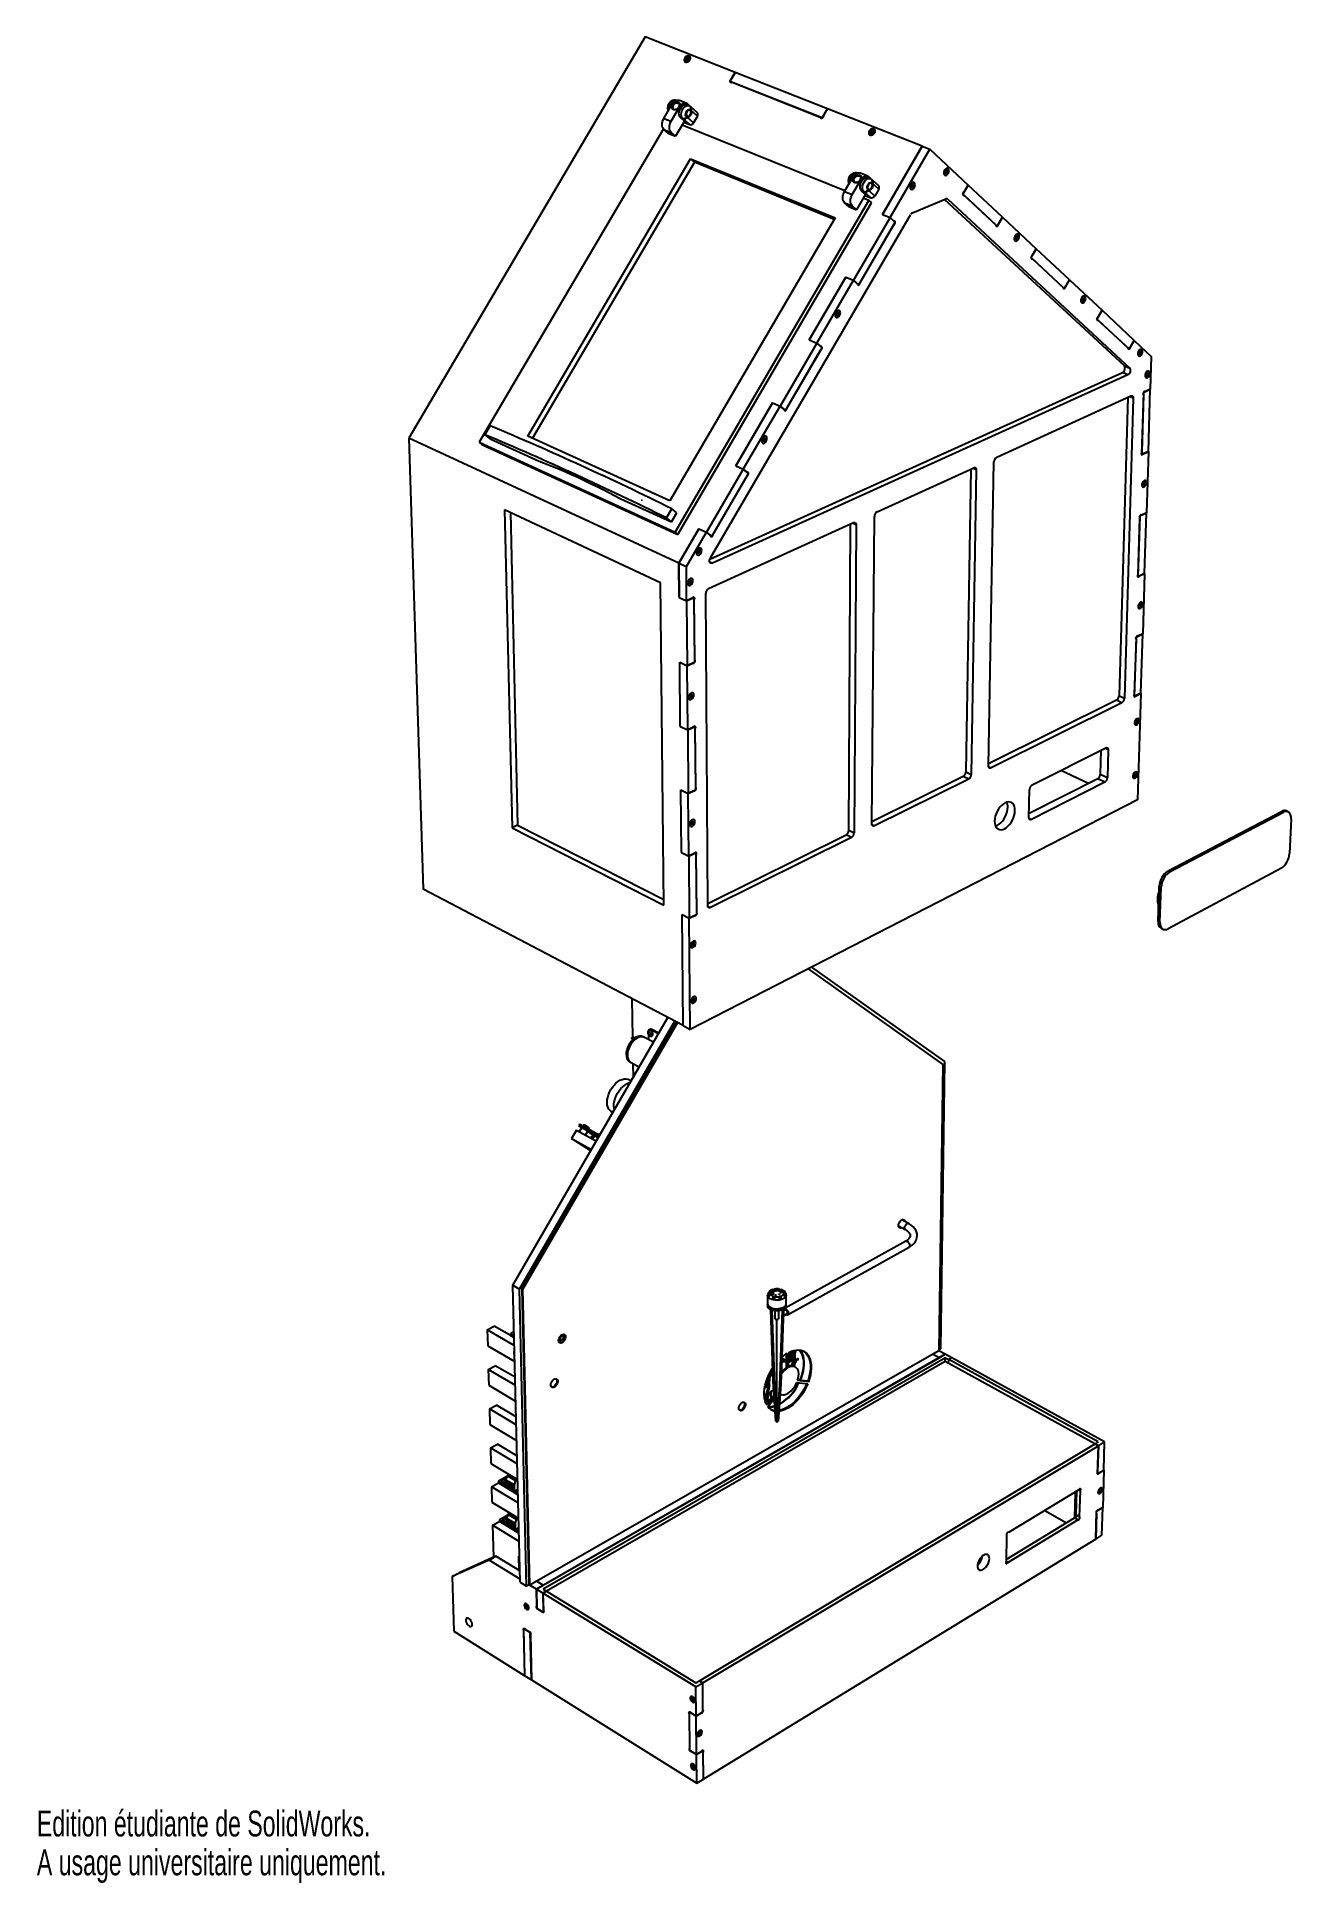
# Model space of a CAD drawing. Extents: x 0 to 176, y 0 to 259.
import ezdxf
from ezdxf.enums import TextEntityAlignment as Align

# ---------------------------------------------------------------- set-up
doc = ezdxf.new("R2010")
doc.units = 0
doc.layers.get('0').update_dxf_attribs({"linetype": 'CONTINUOUS'})

msp = doc.modelspace()

# ---------------------------------------------------------------- texts
at = {"color": 7, "linetype": 'CONTINUOUS'}
for s, width, p in [('Edition étudiante de SolidWorks.', 0.667188, (0, 5.45)), ('A usage universitaire uniquement.', 0.668182, (0, 0))]:
    msp.add_text(s, height=3.633, dxfattribs=dict(at, width=width)).set_placement(p, align=Align.BOTTOM_LEFT)

# ---------------------------------------------------------------- linework, layer by layer
at = {"color": 7, "linetype": 'CONTINUOUS'}
for p, q in [((85.42, 259.22), (52.26, 202.9)), ((98.07, 254.22), (85.42, 259.22)), ((91.31, 256.3), (91.16, 256.13)), ((91.16, 256.13), (91.19, 255.95)), ((91.3, 256), (91.16, 256.13)), ((91.19, 255.95), (91.38, 255.94)), ((91.45, 256.18), (91.3, 256)), ((91.3, 256), (91.31, 255.94)), ((91.5, 256.29), (91.31, 256.3)), ((91.45, 256.18), (91.31, 256.3)), ((91.38, 255.94), (91.53, 256.11)), ((91.52, 256.17), (91.45, 256.18)), ((91.53, 256.11), (91.5, 256.29)), ((97.34, 252.98), (98.07, 254.22)), ((98.07, 254.22), (97.55, 253.33)), ((111.04, 249.11), (98.07, 254.22)), ((97.34, 252.98), (97.5, 252.84)), ((110.3, 247.85), (97.34, 252.98)), ((97.63, 252.87), (110.01, 247.97)), ((88.05, 247.78), (89.19, 249.73)), ((89.07, 247.37), (90.21, 249.32)), ((89.19, 249.73), (89.26, 249.7)), ((90.15, 249.34), (90.21, 249.32)), ((91.26, 249.89), (90.24, 250.3)), ((91.57, 249.56), (91.25, 249.69)), ((91.66, 249.03), (91.61, 249.05)), ((92.76, 248.56), (91.87, 249.35)), ((92.77, 248.09), (91.88, 248.88)), ((110.3, 247.85), (111.04, 249.11)), ((110.51, 248.2), (111.04, 249.11)), ((124.33, 243.86), (111.04, 249.11)), ((87.98, 246.33), (62.1, 202.31)), ((88.05, 247.78), (89.07, 247.37)), ((90.94, 247.4), (89.69, 245.28)), ((90.38, 247.9), (90.7, 247.77)), ((90.99, 247.36), (90.38, 247.9)), ((113.48, 237.59), (90.6, 246.84)), ((90.79, 247.69), (90.7, 247.77)), ((91.68, 246.9), (90.79, 247.69)), ((90.84, 247.24), (91.68, 246.9)), ((90.91, 247.36), (90.97, 247.34)), ((91.21, 248.03), (91.25, 248.01)), ((91.34, 247.95), (92.22, 247.16)), ((91.65, 248.16), (91.68, 248.19)), ((91.85, 248.6), (91.85, 248.65)), ((92.77, 248.09), (92.22, 247.16)), ((110.17, 247.82), (110.01, 247.97)), ((88.07, 246.23), (89.08, 245.82)), ((88.67, 245.7), (88.07, 246.23)), ((88.67, 245.7), (89.69, 245.28)), ((89.69, 245.28), (89.08, 245.82)), ((117.24, 246.06), (117.08, 245.88)), ((117.08, 245.88), (117.12, 245.69)), ((117.22, 245.75), (117.08, 245.88)), ((117.12, 245.69), (117.31, 245.68)), ((117.38, 245.93), (117.22, 245.75)), ((117.22, 245.75), (117.23, 245.68)), ((117.43, 246.04), (117.24, 246.06)), ((117.38, 245.93), (117.24, 246.06)), ((117.31, 245.68), (117.47, 245.85)), ((117.46, 245.93), (117.38, 245.93)), ((117.47, 245.85), (117.43, 246.04)), ((118.74, 234.29), (124.33, 243.86)), ((124.33, 243.86), (118.74, 234.29)), ((124.33, 243.86), (125.41, 243.44)), ((124.33, 243.86), (124.33, 243.86)), ((68.94, 203.16), (91.8, 242.11)), ((92.36, 241.61), (69.61, 202.86)), ((91.8, 242.11), (112.11, 233.81)), ((91.8, 242.11), (92.36, 241.61)), ((111.98, 233.59), (92.36, 241.61)), ((119.81, 233.85), (125.41, 243.44)), ((125.41, 243.44), (130.77, 238.42)), ((113.44, 237.51), (114.6, 239.51)), ((114.5, 237.08), (115.67, 239.08)), ((114.6, 239.51), (114.67, 239.48)), ((115.2, 240.08), (115.18, 240.08)), ((115.6, 239.1), (115.67, 239.08)), ((116.72, 239.67), (115.65, 240.1)), ((117.05, 239.33), (116.71, 239.47)), ((117.14, 238.79), (117.1, 238.8)), ((117.11, 238.8), (117.21, 238.74)), ((118.22, 238.32), (117.35, 239.12)), ((118.24, 237.84), (117.37, 238.64)), ((122.98, 238.53), (122.83, 238.36)), ((123.12, 238.48), (122.98, 238.53)), ((127.74, 240.5), (127.59, 240.33)), ((127.59, 240.33), (127.59, 240.11)), ((127.59, 240.11), (127.73, 240.06)), ((127.73, 240.06), (127.87, 240.23)), ((127.88, 240.45), (127.74, 240.5)), ((127.87, 240.23), (127.88, 240.45)), ((89.62, 189.66), (116.82, 236.23)), ((90, 189.36), (117.19, 235.9)), ((113.43, 235.93), (114.49, 235.5)), ((114.03, 235.4), (113.43, 235.93)), ((113.44, 237.51), (114.5, 237.08)), ((116.36, 237.14), (115.09, 234.96)), ((115.82, 237.63), (116.15, 237.49)), ((116.41, 237.09), (115.82, 237.63)), ((116.82, 236.23), (116.02, 236.56)), ((116.24, 237.41), (116.15, 237.49)), ((117.11, 236.62), (116.24, 237.41)), ((116.26, 236.97), (117.11, 236.62)), ((116.34, 237.1), (116.39, 237.07)), ((116.69, 237.76), (116.72, 237.74)), ((116.81, 237.68), (117.68, 236.88)), ((116.82, 236.23), (117.19, 235.9)), ((117.09, 237.86), (117.13, 237.9)), ((117.33, 238.39), (117.33, 238.45)), ((118.24, 237.84), (117.68, 236.88)), ((122.83, 238.36), (122.83, 238.14)), ((122.83, 238.14), (122.97, 238.09)), ((122.97, 238.09), (123.12, 238.26)), ((122.98, 234.53), (127.64, 236.47)), ((123.12, 238.26), (123.12, 238.48)), ((152.72, 213.03), (127.48, 236.41)), ((127.91, 236.43), (153.5, 212.71)), ((130.03, 237.16), (130.77, 238.42)), ((130.03, 237.16), (134.87, 232.65)), ((130.05, 237.05), (130.22, 236.98)), ((130.22, 236.98), (134.68, 232.83)), ((130.77, 238.42), (130.23, 237.49)), ((130.77, 238.42), (130.77, 238.42)), ((135.6, 233.91), (130.77, 238.42)), ((112.11, 233.81), (88.88, 194.07)), ((94.58, 186.07), (122.71, 234.26)), ((114.03, 235.4), (115.09, 234.96)), ((115.09, 234.96), (114.49, 235.5)), ((119.81, 233.85), (114.67, 225.05)), ((118.74, 234.29), (119.81, 233.85)), ((120.35, 233.36), (119.81, 233.85)), ((119.81, 233.85), (120.54, 233.19)), ((135.6, 233.91), (134.87, 232.65)), ((135.06, 232.99), (135.6, 233.91)), ((135.6, 233.91), (140.34, 229.47)), ((135.6, 233.91), (135.6, 233.91)), ((115.41, 224.39), (120.54, 233.19)), ((115.61, 224.73), (120.35, 232.85)), ((120.34, 232.85), (120.35, 232.85)), ((134.7, 232.72), (134.87, 232.65)), ((135.06, 232.99), (135.06, 232.99)), ((137.62, 231.27), (137.48, 231.1)), ((137.48, 231.1), (137.48, 230.89)), ((137.48, 230.89), (137.61, 230.84)), ((137.61, 230.84), (137.75, 231.01)), ((137.76, 231.22), (137.62, 231.27)), ((137.75, 231.01), (137.76, 231.22)), ((139.62, 228.23), (140.34, 229.47)), ((139.62, 228.23), (144.28, 223.88)), ((139.63, 228.13), (139.8, 228.06)), ((140.34, 229.47), (139.81, 228.56)), ((140.34, 229.47), (140.34, 229.47)), ((145, 225.11), (140.34, 229.47)), ((139.8, 228.06), (144.11, 224.04)), ((108.46, 216.68), (113.61, 225.49)), ((113.61, 225.49), (108.46, 216.68)), ((109.53, 216.22), (114.67, 225.05)), ((113.61, 225.49), (114.67, 225.05)), ((113.61, 225.49), (114.67, 225.05)), ((113.61, 225.49), (113.61, 225.49)), ((114.67, 225.05), (115.22, 224.57)), ((115.41, 224.39), (114.67, 225.05)), ((115.23, 224.47), (115.41, 224.39)), ((115.61, 224.73), (115.61, 224.73)), ((144.12, 223.94), (144.28, 223.88)), ((145, 225.11), (144.28, 223.88)), ((144.47, 224.21), (144.48, 224.21)), ((144.48, 224.21), (145, 225.11)), ((145, 225.11), (149.59, 220.83)), ((145, 225.11), (145, 225.11)), ((112.47, 220.53), (112.33, 220.36)), ((112.33, 220.36), (112.33, 220.14)), ((112.62, 220.48), (112.47, 220.53)), ((112.61, 220.27), (112.62, 220.48)), ((146.95, 222.55), (146.81, 222.39)), ((146.81, 222.39), (146.81, 222.18)), ((146.81, 222.18), (146.94, 222.14)), ((146.94, 222.14), (147.08, 222.3)), ((147.08, 222.51), (146.95, 222.55)), ((147.08, 222.3), (147.08, 222.51)), ((148.87, 219.6), (149.59, 220.83)), ((149.59, 220.83), (149.06, 219.93)), ((149.58, 220.83), (149.59, 220.83)), ((154.09, 216.61), (149.59, 220.83)), ((112.33, 220.14), (112.47, 220.1)), ((112.47, 220.1), (112.61, 220.27)), ((148.87, 219.6), (153.39, 215.4)), ((148.89, 219.5), (149.05, 219.44)), ((149.05, 219.44), (153.22, 215.56)), ((109.53, 216.23), (104.37, 207.39)), ((105.12, 206.76), (110.27, 215.58)), ((105.32, 207.1), (110.07, 215.24)), ((108.46, 216.68), (109.53, 216.23)), ((109.53, 216.23), (110.27, 215.58)), ((110.07, 215.75), (109.53, 216.22)), ((110.07, 215.24), (110.07, 215.24)), ((153.23, 215.46), (153.39, 215.4)), ((154.09, 216.61), (153.39, 215.4)), ((153.57, 215.72), (154.09, 216.61)), ((153.57, 215.72), (153.57, 215.72)), ((154.09, 216.61), (156.51, 214.35)), ((154.09, 216.61), (154.09, 216.61)), ((152.72, 213.03), (153.5, 212.71)), ((154.96, 215.08), (154.82, 214.92)), ((154.82, 214.92), (154.82, 214.71)), ((154.82, 214.71), (154.95, 214.67)), ((154.95, 214.67), (155.08, 214.83)), ((155.09, 215.03), (154.96, 215.08)), ((155.08, 214.83), (155.09, 215.03)), ((156.51, 214.35), (156.36, 209.74)), ((94.51, 185.89), (152.44, 212.09)), ((153.23, 211.77), (94.87, 185.34)), ((153.23, 211.77), (152.44, 212.09)), ((155.97, 212.03), (155.83, 211.87)), ((155.83, 211.87), (155.83, 211.67)), ((155.83, 211.67), (155.95, 211.63)), ((155.95, 211.63), (156.09, 211.79)), ((156.09, 211.99), (155.97, 212.03)), ((156.09, 211.79), (156.09, 211.99)), ((98.14, 199.01), (103.31, 207.85)), ((103.31, 207.85), (98.14, 199.01)), ((99.2, 198.54), (104.37, 207.39)), ((103.31, 207.85), (104.37, 207.39)), ((103.31, 207.85), (104.37, 207.39)), ((103.31, 207.85), (103.31, 207.85)), ((104.37, 207.39), (104.92, 206.93)), ((105.12, 206.76), (104.37, 207.39)), ((134.79, 200.2), (153.64, 208.8)), ((153.19, 208.6), (151.97, 166.71)), ((153.98, 208.48), (152.73, 166.36)), ((155.41, 209.31), (155.15, 200.59)), ((155.4, 208.97), (155.16, 200.92)), ((155.41, 209.31), (156.36, 209.74)), ((155.6, 209.45), (155.67, 209.43)), ((156.36, 209.74), (155.67, 209.43)), ((156.09, 201.03), (156.36, 209.74)), ((104.93, 206.84), (105.12, 206.76)), ((105.32, 207.1), (105.32, 207.1)), ((90.16, 185.33), (52.26, 202.9)), ((52.26, 202.9), (54.27, 139.56)), ((62.1, 202.31), (62.5, 202)), ((62.1, 202.31), (89.62, 189.66)), ((62.91, 203.36), (63.65, 204.62)), ((62.91, 203.36), (63.65, 202.79)), ((63.65, 202.79), (70.53, 199.64)), ((88.88, 194.07), (68.94, 203.16)), ((102.16, 202.87), (102.01, 202.7)), ((102.01, 202.7), (102.02, 202.48)), ((102.02, 202.48), (102.16, 202.44)), ((102.31, 202.82), (102.16, 202.87)), ((102.16, 202.44), (102.31, 202.61)), ((102.31, 202.61), (102.31, 202.82)), ((62.5, 202), (90, 189.36)), ((156.09, 201.03), (155.15, 200.59)), ((155.4, 200.7), (156.09, 201.03)), ((156.09, 201.03), (155.82, 192.4)), ((99.2, 198.54), (94.02, 189.67)), ((94.79, 189.06), (99.96, 197.92)), ((94.99, 189.4), (99.76, 197.58)), ((98.14, 199.01), (99.2, 198.54)), ((99.76, 198.08), (99.2, 198.54)), ((99.2, 198.54), (99.96, 197.92)), ((99.76, 197.58), (99.76, 197.58)), ((118, 192.55), (131.57, 198.73)), ((131.14, 198.54), (130.46, 156.02)), ((131.93, 198.42), (131.23, 155.66)), ((133.64, 156.86), (134.41, 199.55)), ((155.49, 196.68), (155.36, 196.52)), ((155.36, 196.52), (155.36, 196.32)), ((155.36, 196.32), (155.48, 196.28)), ((155.48, 196.28), (155.61, 196.44)), ((155.62, 196.64), (155.49, 196.68)), ((155.61, 196.44), (155.62, 196.64)), ((65.67, 192.81), (66.74, 148.18)), ((87.58, 182.57), (65.67, 192.81)), ((66.5, 192.42), (67.52, 148.55)), ((82, 194.38), (89.13, 191.11)), ((84.96, 194.18), (84.96, 194.18)), ((84.97, 194.19), (84.97, 194.19)), ((88.41, 191.68), (89.16, 192.97)), ((89.13, 191.11), (89.89, 192.39)), ((89.89, 192.39), (89.16, 192.97)), ((117.28, 148.72), (117.61, 191.88)), ((154.89, 191.96), (154.62, 183.42)), ((154.89, 191.96), (155.82, 192.4)), ((155.08, 192.1), (155.13, 192.08)), ((155.82, 192.4), (155.13, 192.08)), ((155.56, 183.87), (155.82, 192.4)), ((89.13, 191.11), (88.41, 191.68)), ((89.62, 189.66), (90, 189.36)), ((90.16, 185.33), (92.97, 190.15)), ((92.97, 190.15), (90.16, 185.33)), ((91.21, 184.85), (94.02, 189.67)), ((92.97, 190.15), (94.02, 189.67)), ((92.97, 190.15), (94.02, 189.67)), ((92.97, 190.15), (92.97, 190.15)), ((94.02, 189.67), (94.58, 189.22)), ((94.79, 189.06), (94.02, 189.67)), ((94.33, 181.75), (114.67, 191.03)), ((94.99, 189.4), (94.99, 189.4)), ((114.02, 147.85), (114.27, 190.84)), ((115.05, 190.71), (114.78, 147.47)), ((154.87, 191.63), (154.63, 183.74)), ((93, 187.17), (92.85, 187)), ((92.85, 187), (92.85, 186.78)), ((92.85, 186.78), (93, 186.74)), ((93.15, 187.13), (93, 187.17)), ((93, 186.74), (93.15, 186.92)), ((93.15, 186.92), (93.15, 187.13)), ((94.59, 189.15), (94.79, 189.06)), ((90.16, 185.33), (91.21, 184.85)), ((90.2, 180.52), (90.16, 185.33)), ((90.16, 185.33), (90.2, 180.52)), ((91.25, 180.03), (91.21, 184.85)), ((88.06, 137.29), (87.58, 182.57)), ((91.76, 182.89), (91.62, 182.72)), ((91.62, 182.72), (91.62, 182.51)), ((91.62, 182.51), (91.77, 182.47)), ((91.91, 182.85), (91.76, 182.89)), ((91.77, 182.47), (91.91, 182.64)), ((91.91, 182.64), (91.91, 182.85)), ((155.56, 183.87), (154.62, 183.42)), ((154.87, 183.54), (155.56, 183.87)), ((155.56, 183.87), (155.3, 175.42)), ((90.2, 180.52), (91.25, 180.03)), ((91.25, 180.03), (92.32, 180.52)), ((92.04, 180.39), (91.25, 180.03)), ((91.25, 180.03), (91.32, 170.92)), ((92.27, 180.54), (92.32, 180.52)), ((92.39, 171.41), (92.32, 180.52)), ((92.39, 171.76), (92.32, 180.16)), ((94.22, 137.24), (93.93, 181.07)), ((154.84, 179.44), (154.83, 179.25)), ((154.83, 179.25), (154.96, 179.21)), ((154.97, 179.6), (154.84, 179.44)), ((154.96, 179.21), (155.09, 179.37)), ((155.09, 179.57), (154.97, 179.6)), ((155.09, 179.37), (155.09, 179.57)), ((154.37, 174.96), (154.11, 166.6)), ((154.36, 174.64), (154.12, 166.92)), ((154.37, 174.96), (155.3, 175.42)), ((154.57, 175.11), (154.61, 175.08)), ((155.3, 175.42), (154.61, 175.08)), ((155.04, 167.06), (155.3, 175.42)), ((90.28, 171.41), (91.32, 170.92)), ((90.36, 162.41), (90.28, 171.41)), ((92.39, 171.41), (91.32, 170.92)), ((91.32, 170.92), (92.11, 171.28)), ((91.4, 161.91), (91.32, 170.92)), ((91.89, 166.86), (91.75, 166.69)), ((91.75, 166.69), (91.75, 166.48)), ((91.75, 166.48), (91.89, 166.44)), ((92.04, 166.82), (91.89, 166.86)), ((91.89, 166.44), (92.04, 166.62)), ((92.04, 166.62), (92.04, 166.82)), ((151.61, 166.08), (133.65, 157.15)), ((152.37, 165.73), (151.61, 166.08)), ((151.97, 166.71), (152.73, 166.36)), ((155.04, 167.06), (154.11, 166.6)), ((154.36, 166.72), (155.04, 167.06)), ((155.04, 167.06), (154.57, 152.08)), ((152.37, 165.73), (134, 156.58)), ((90.36, 162.41), (91.4, 161.91)), ((91.4, 161.91), (92.46, 162.41)), ((92.18, 162.28), (91.4, 161.91)), ((91.4, 161.91), (91.47, 153)), ((92.42, 162.43), (92.46, 162.41)), ((92.53, 153.51), (92.46, 162.41)), ((92.52, 153.85), (92.46, 162.07)), ((154.46, 163.25), (154.33, 163.09)), ((154.33, 163.09), (154.33, 162.9)), ((154.33, 162.9), (154.45, 162.86)), ((154.45, 162.86), (154.58, 163.02)), ((154.59, 163.22), (154.46, 163.25)), ((154.58, 163.02), (154.59, 163.22)), ((139.78, 154.19), (150.12, 159.39)), ((149.43, 159.05), (149.34, 155.68)), ((150.46, 159.12), (150.35, 155.21)), ((130.46, 156.02), (131.23, 155.66)), ((147.68, 154.4), (143.8, 156.21)), ((149.34, 155.68), (150.35, 155.21)), ((154.23, 155.75), (154.1, 155.59)), ((154.1, 155.59), (154.1, 155.4)), ((154.36, 155.72), (154.23, 155.75)), ((154.35, 155.53), (154.36, 155.72)), ((90.44, 153.51), (91.47, 153)), ((90.52, 144.7), (90.44, 153.51)), ((92.53, 153.51), (91.47, 153)), ((91.47, 153), (92.25, 153.37)), ((91.54, 144.19), (91.47, 153)), ((130.09, 155.38), (117.28, 149.01)), ((130.86, 155.02), (117.65, 148.44)), ((130.86, 155.02), (130.09, 155.38)), ((139.33, 149.62), (139.41, 153.55)), ((148.98, 155.06), (139.34, 150.17)), ((149.99, 154.59), (139.67, 149.35)), ((149.99, 154.59), (148.98, 155.06)), ((154.1, 155.4), (154.22, 155.37)), ((154.22, 155.37), (154.35, 155.53)), ((154.57, 152.08), (91.75, 119.87)), ((158.87, 142.14), (174.78, 150.48)), ((159.14, 142.01), (175.05, 150.36)), ((175.05, 150.36), (174.78, 150.48)), ((175.72, 150.43), (175.45, 150.55)), ((67.52, 148.55), (66.74, 148.18)), ((66.74, 148.18), (88.06, 137.29)), ((67.52, 148.55), (88.05, 138.08)), ((92.03, 149.04), (91.89, 148.87)), ((91.89, 148.87), (91.89, 148.67)), ((91.89, 148.67), (92.04, 148.63)), ((92.18, 149.01), (92.03, 149.04)), ((92.04, 148.63), (92.18, 148.81)), ((92.18, 148.81), (92.18, 149.01)), ((114.02, 147.85), (114.78, 147.47)), ((176.14, 149.44), (175.92, 144.57)), ((94.22, 137.54), (113.64, 147.2)), ((114.4, 146.82), (94.61, 136.97)), ((114.4, 146.82), (113.64, 147.2)), ((90.52, 144.7), (91.54, 144.19)), ((91.54, 144.19), (92.59, 144.7)), ((92.32, 144.57), (91.54, 144.19)), ((91.54, 144.19), (91.62, 135.47)), ((92.56, 144.72), (92.59, 144.7)), ((92.66, 135.99), (92.59, 144.7)), ((92.66, 136.33), (92.6, 144.37)), ((174.7, 142.44), (158.86, 134)), ((158.87, 142.14), (159.14, 142.01)), ((90.74, 120.4), (54.27, 139.56)), ((157.46, 135.03), (157.62, 139.96)), ((157.89, 139.83), (157.62, 139.96)), ((157.72, 134.9), (157.89, 139.83)), ((90.6, 135.99), (91.62, 135.47)), ((90.74, 120.4), (90.6, 135.99)), ((92.66, 135.99), (91.62, 135.47)), ((91.62, 135.47), (92.38, 135.86)), ((91.75, 119.87), (91.62, 135.47)), ((157.46, 135.03), (157.72, 134.9)), ((157.88, 134.06), (158.14, 133.94)), ((92.17, 132), (92.03, 131.83)), ((92.03, 131.83), (92.03, 131.63)), ((92.03, 131.63), (92.17, 131.61)), ((92.31, 131.98), (92.17, 132)), ((92.17, 131.61), (92.31, 131.78)), ((92.31, 131.78), (92.31, 131.98)), ((108.3, 128.36), (127.24, 114.93)), ((108.78, 128.6), (127.46, 115.34)), ((83.57, 124.16), (83.65, 118.73)), ((92.23, 124.2), (92.09, 124.03)), ((92.09, 124.03), (92.09, 123.84)), ((92.09, 123.84), (92.23, 123.81)), ((92.37, 124.18), (92.23, 124.2)), ((92.23, 123.81), (92.38, 123.98)), ((92.38, 123.98), (92.37, 124.18)), ((66.83, 83.95), (88.63, 121.51)), ((67.76, 83.41), (89.58, 121.01)), ((68.14, 83.44), (89.85, 120.86)), ((68.26, 83.37), (89.97, 120.8)), ((85.97, 119.38), (85.87, 119.44)), ((85.88, 119.3), (86.09, 119.32)), ((85.97, 119.23), (85.88, 119.3)), ((85.97, 119.38), (85.98, 119.52)), ((85.97, 119.38), (86.1, 119.44)), ((85.97, 119.23), (86.11, 119.3)), ((86.11, 119.88), (85.99, 119.82)), ((86.14, 119.29), (85.99, 119.1)), ((86.09, 119.32), (86.1, 119.46)), ((86.22, 119.8), (86.34, 119.86)), ((87.3, 119.22), (86.22, 119.8)), ((87.36, 119.32), (86.34, 119.86)), ((90.74, 120.4), (91.75, 119.87)), ((83.54, 118.62), (83.54, 118.57)), ((83.6, 118.49), (83.6, 118.54)), ((83.6, 118.54), (83.74, 118.47)), ((83.6, 118.49), (83.7, 118.43)), ((83.65, 118.46), (83.65, 118.39)), ((83.71, 118.6), (83.71, 118.6)), ((83.94, 118.71), (84.01, 118.68)), ((85.32, 118.74), (85.14, 118.84)), ((86.62, 118.05), (85.32, 118.74)), ((85.88, 119.23), (85.89, 118.44)), ((86.09, 119.17), (86.22, 119.24)), ((83.26, 115.3), (83.44, 115.21)), ((83.44, 115.21), (84.61, 114.58)), ((83.7, 115.07), (83.72, 113.05)), ((127.24, 114.93), (126.66, 74.74)), ((127.46, 115.34), (126.88, 74.99)), ((83.47, 112.61), (83.13, 112.8)), ((76.27, 106.54), (76.13, 106.3)), ((76.13, 106.3), (78.92, 104.78)), ((76.51, 106.06), (76.13, 106.3)), ((76.27, 106.54), (79.06, 105.01)), ((80.9, 108.19), (80.65, 108.35)), ((75.78, 105.7), (75.1, 104.53)), ((75.1, 104.53), (77.89, 103)), ((77.79, 102.83), (75.1, 104.53)), ((75.78, 105.7), (78.57, 104.18)), ((76.52, 106.07), (76.18, 105.49)), ((77.06, 105.01), (77.38, 105.57)), ((77.25, 106.27), (77.24, 106.27)), ((77.25, 106.27), (77.29, 106.24)), ((77.32, 106.23), (77.32, 106.22)), ((78.3, 104.93), (77.36, 105.53)), ((78.04, 104.47), (78.3, 104.93)), ((78.25, 104.84), (78.13, 104.9)), ((78.84, 104.63), (78.3, 104.93)), ((78.96, 105.12), (78.94, 105.14)), ((121.01, 92.26), (121.94, 91.76)), ((122.4, 92.6), (121.46, 93.11)), ((122.01, 90.12), (105.09, 80.71)), ((105.42, 79.77), (122.48, 89.28)), ((66.83, 83.95), (67.76, 83.41)), ((67.86, 42.24), (66.83, 83.95)), ((68.77, 41.68), (67.76, 83.41)), ((68.14, 83.44), (68.26, 83.37)), ((69.13, 41.89), (68.14, 83.44)), ((69.25, 41.82), (68.26, 83.37)), ((102.91, 82.98), (103.01, 83.12)), ((103.71, 83.17), (103.71, 83.14)), ((104.21, 83.39), (104.45, 83.34)), ((104.41, 82.97), (104.49, 82.99)), ((104.6, 82.93), (104.41, 82.97)), ((104.41, 82.97), (104.41, 82.94)), ((104.59, 83.02), (104.68, 83.03)), ((104.68, 83.03), (104.6, 82.93)), ((104.68, 83.01), (104.6, 82.9)), ((104.68, 83.03), (104.68, 83.01)), ((102.62, 82.56), (102.62, 81.33)), ((102.62, 81.33), (102.62, 81.05)), ((102.82, 82.44), (102.68, 82.41)), ((102.91, 82.54), (102.82, 82.52)), ((102.82, 82.44), (102.82, 82.52)), ((102.91, 82.54), (102.91, 82.67)), ((102.94, 82.5), (102.91, 82.54)), ((103.03, 80.53), (103.38, 69.99)), ((103.38, 70.41), (103.06, 80.51)), ((103.28, 82.71), (103.19, 82.69)), ((103.19, 82.69), (103.19, 82.67)), ((103.19, 82.69), (103.39, 82.65)), ((103.19, 82.67), (103.39, 82.62)), ((103.21, 80.44), (103.57, 69.88)), ((103.22, 82.86), (103.22, 82.83)), ((103.37, 82.06), (103.31, 81.98)), ((103.4, 82.19), (103.37, 82.14)), ((103.37, 82.06), (103.37, 82.14)), ((103.46, 82.76), (103.38, 82.74)), ((103.39, 82.65), (103.46, 82.76)), ((103.39, 82.62), (103.46, 82.73)), ((103.39, 82.65), (103.39, 82.62)), ((103.65, 82.26), (103.4, 82.32)), ((103.4, 82.19), (103.4, 82.32)), ((103.6, 82.14), (103.4, 82.19)), ((103.46, 82.76), (103.46, 82.73)), ((103.65, 82.56), (103.7, 82.58)), ((103.65, 82.56), (103.67, 82.54)), ((103.65, 82.56), (103.65, 82.54)), ((103.65, 82.54), (103.67, 82.51)), ((103.67, 82.54), (103.72, 82.55)), ((103.67, 82.54), (103.67, 82.51)), ((103.67, 82.51), (103.72, 82.52)), ((103.68, 82.6), (103.73, 82.62)), ((103.7, 82.58), (103.68, 82.6)), ((103.68, 82.6), (103.68, 82.58)), ((103.68, 82.57), (103.68, 82.58)), ((103.74, 82.52), (103.72, 82.55)), ((103.72, 82.55), (103.72, 82.52)), ((103.74, 82.49), (103.72, 82.52)), ((103.75, 82.59), (103.73, 82.62)), ((103.74, 82.52), (103.8, 82.53)), ((103.74, 82.52), (103.74, 82.49)), ((103.74, 82.49), (103.8, 82.51)), ((103.75, 82.59), (103.8, 82.6)), ((103.77, 82.56), (103.82, 82.57)), ((103.8, 82.53), (103.77, 82.56)), ((103.79, 82.54), (103.82, 82.55)), ((103.8, 82.6), (103.82, 82.57)), ((103.8, 82.53), (103.8, 82.51)), ((103.82, 82.57), (103.82, 82.55)), ((104.21, 82.69), (104.36, 82.73)), ((104.23, 82.66), (104.21, 82.69)), ((104.21, 82.69), (104.21, 82.66)), ((104.23, 82.64), (104.21, 82.66)), ((104.23, 82.66), (104.37, 82.7)), ((104.23, 82.64), (104.37, 82.67)), ((104.23, 82.66), (104.23, 82.64)), ((104.45, 82.19), (104.26, 82.14)), ((104.65, 80.44), (104.3, 69.88)), ((104.37, 82.7), (104.36, 82.73)), ((104.37, 82.7), (104.37, 82.67)), ((104.6, 82.9), (104.41, 82.94)), ((104.45, 82.19), (104.45, 82.32)), ((104.49, 82.14), (104.45, 82.19)), ((104.49, 82.14), (104.49, 82.06)), ((104.55, 81.98), (104.49, 82.06)), ((104.83, 80.53), (104.49, 69.99)), ((104.6, 82.93), (104.6, 82.9)), ((105.02, 80.49), (104.83, 80.38)), ((104.83, 80.38), (104.83, 80.39)), ((104.95, 82.67), (104.85, 82.54)), ((104.95, 82.54), (104.92, 82.5)), ((104.95, 82.54), (104.95, 82.67)), ((105.03, 82.52), (104.95, 82.54)), ((105.03, 82.52), (105.03, 82.44)), ((105.18, 82.41), (105.03, 82.44)), ((105.18, 82.83), (105.16, 82.87)), ((105.24, 81.33), (105.24, 82.56)), ((105.24, 81.06), (105.24, 81.33)), ((63.25, 77.68), (64.23, 78.21)), ((67.01, 76.59), (64.23, 78.21)), ((103.69, 79.18), (103.69, 80.34)), ((103.94, 64.72), (103.93, 79.14)), ((104.17, 80.34), (104.17, 79.18)), ((104.49, 70.41), (104.78, 79.6)), ((104.8, 79.61), (105.34, 79.92)), ((63.25, 77.68), (63.31, 75.44)), ((67.04, 75.47), (63.25, 77.68)), ((63.31, 75.44), (67.1, 73.23)), ((66.99, 77.38), (66.51, 77.12)), ((66.51, 77.12), (66.52, 76.89)), ((66.51, 77.12), (67.01, 76.83)), ((66.52, 76.89), (67.01, 76.6)), ((66.98, 76.62), (66.98, 76.61)), ((67, 77.22), (66.99, 77.17)), ((66.99, 77.17), (67, 77.13)), ((73.45, 76.16), (73.28, 76.26)), ((73.45, 76.16), (73.96, 76.44)), ((73.91, 76.82), (73.68, 76.95)), ((63.4, 72.11), (64.38, 72.64)), ((67.15, 71.02), (64.38, 72.64)), ((126.66, 74.74), (69.25, 41.82)), ((127.57, 74.24), (70.15, 41.26)), ((127.59, 73.74), (71.09, 41.26)), ((71.12, 41.82), (126.7, 73.74)), ((127.58, 73.22), (71.55, 40.98)), ((105.11, 73.4), (104.61, 73.68)), ((105.22, 73.32), (105.23, 73.34)), ((105.23, 74.29), (105.23, 72.35)), ((105.35, 74.37), (105.35, 72.29)), ((105.57, 72.41), (105.58, 74.49)), ((105.58, 73.88), (106.11, 74.72)), ((106.15, 74.73), (105.85, 73.68)), ((105.85, 73.68), (106.02, 73.59)), ((106.01, 72.66), (106.64, 74.84)), ((106.36, 74.79), (106.02, 73.59)), ((106.03, 72.74), (106.63, 73.18)), ((106.93, 73.69), (106.13, 73.11)), ((106.16, 73.21), (106.16, 73.13)), ((106.16, 73.13), (106.16, 73.2)), ((106.16, 72.84), (106.16, 72.6)), ((106.16, 72.6), (106.16, 72.84)), ((126.7, 73.74), (125.79, 74.24)), ((127.57, 74.24), (126.66, 74.74)), ((126.88, 74.99), (126.67, 74.87)), ((126.7, 73.74), (127.57, 74.24)), ((128.48, 73.74), (127.57, 74.24)), ((127.58, 73.22), (127.59, 73.74)), ((148.58, 61.65), (127.58, 73.22)), ((127.59, 73.74), (128.05, 73.49)), ((128.04, 72.97), (128.05, 73.49)), ((128.48, 73.74), (128.05, 73.49)), ((149.04, 61.93), (128.05, 73.49)), ((149.95, 61.93), (128.48, 73.74)), ((67.18, 69.89), (63.4, 72.11)), ((63.4, 72.11), (63.46, 69.89)), ((103.06, 71.77), (103.23, 71.67)), ((103.76, 64.83), (103.38, 70.41)), ((104.12, 64.83), (104.49, 70.41)), ((105.23, 72.35), (105.35, 72.29)), ((106.52, 72.45), (106.41, 72.52)), ((106.94, 70.14), (106.66, 70.11)), ((106.76, 70.24), (106.72, 70.23)), ((106.73, 70.26), (108.25, 70.09)), ((106.76, 70.24), (106.94, 70.14)), ((108.36, 70.38), (106.84, 70.55)), ((108.25, 70.45), (106.86, 70.6)), ((108.25, 70.45), (108.36, 70.38)), ((63.46, 69.89), (67.23, 67.66)), ((102.69, 69.69), (102.2, 68)), ((102.31, 69.7), (102.21, 69.47)), ((102.26, 69.74), (102.36, 69.85)), ((102.26, 69.72), (102.3, 69.69)), ((102.86, 69.6), (102.29, 67.63)), ((102.44, 67.25), (102.85, 68.67)), ((103.49, 68.47), (102.47, 67.2)), ((103.51, 68.28), (102.54, 67.08)), ((102.57, 69.53), (102.63, 69.5)), ((102.67, 69.64), (102.65, 69.64)), ((102.65, 66.91), (103.53, 67.99)), ((102.69, 69.69), (102.86, 69.6)), ((102.71, 69.94), (102.88, 69.84)), ((103.06, 69.02), (103.06, 67.93)), ((103.57, 69.88), (103.38, 69.99)), ((103.38, 69.99), (103.76, 64.83)), ((103.39, 69.13), (103.45, 69.11)), ((103.57, 69.88), (103.94, 64.72)), ((104.3, 69.88), (103.94, 64.72)), ((104.49, 69.99), (104.12, 64.83)), ((104.49, 69.99), (104.3, 69.88)), ((106.45, 69.74), (106.73, 69.76)), ((63.55, 66.58), (64.53, 67.11)), ((63.55, 66.58), (63.61, 64.38)), ((67.32, 64.34), (63.55, 66.58)), ((67.29, 65.48), (64.53, 67.11)), ((103.76, 64.83), (103.94, 64.72)), ((103.94, 64.72), (104.12, 64.83)), ((63.61, 64.38), (67.37, 62.14)), ((63.7, 61.09), (64.67, 61.63)), ((63.7, 61.09), (63.76, 58.9)), ((67.45, 58.84), (63.7, 61.09)), ((67.42, 59.99), (64.67, 61.63)), ((93.04, 28.41), (148.61, 61.67)), ((93.51, 28.12), (149.08, 61.41)), ((149.04, 61.93), (148.61, 61.67)), ((148.61, 61.67), (149.08, 61.41)), ((148.96, 57.45), (149.08, 61.41)), ((149.08, 61.41), (148.97, 57.73)), ((149.08, 61.41), (149.95, 61.93)), ((149.83, 57.97), (149.95, 61.93)), ((63.76, 58.9), (67.51, 56.65)), ((66, 57.07), (64.81, 56.41)), ((65.88, 56.59), (66.07, 57.19)), ((66.03, 57.16), (66, 57.11)), ((66.03, 57.16), (66, 57.14)), ((66, 57.11), (66, 57.14)), ((66.04, 57.08), (66, 57.11)), ((66, 57.11), (66, 56.96)), ((66.19, 57.25), (66.03, 57.16)), ((66.03, 57.16), (66.06, 57.14)), ((66.36, 57.34), (66.07, 57.19)), ((66.07, 57.19), (67.2, 56.51)), ((66.19, 57.45), (66.19, 57.25)), ((66.25, 57.28), (66.24, 57.41)), ((66.36, 57.11), (66.34, 57.09)), ((66.36, 57.11), (66.55, 57)), ((66.46, 57.17), (66.37, 57.12)), ((66.46, 57.1), (66.42, 57.08)), ((66.71, 57.02), (66.46, 57.17)), ((66.46, 57.1), (66.46, 57.17)), ((66.62, 57), (66.46, 57.1)), ((66.8, 57.05), (66.82, 57.07)), ((148.96, 57.45), (149.83, 57.97)), ((149.2, 57.59), (149.83, 57.98)), ((149.83, 57.98), (149.68, 52.73)), ((63.85, 55.64), (64.82, 56.18)), ((63.85, 55.64), (63.9, 53.47)), ((67.59, 53.38), (63.85, 55.64)), ((64.81, 56.41), (65.9, 55.75)), ((64.81, 56.41), (64.82, 56.19)), ((64.82, 56.19), (67.56, 54.54)), ((67.56, 54.53), (64.82, 56.18)), ((65.27, 55.92), (65.27, 55.91)), ((65.62, 56.62), (65.63, 56.48)), ((65.72, 56.55), (65.64, 56.74)), ((65.74, 56.56), (65.85, 56.47)), ((65.75, 56.69), (65.86, 56.74)), ((65.75, 56.69), (65.75, 56.55)), ((65.86, 56.74), (65.77, 56.53)), ((65.85, 56.47), (65.89, 56.5)), ((65.86, 56.62), (65.9, 56.64)), ((65.86, 56.62), (65.89, 56.6)), ((65.86, 56.62), (65.86, 56.48)), ((67.01, 55.91), (65.88, 56.59)), ((65.88, 56.59), (65.91, 55.71)), ((65.91, 55.71), (67.03, 55.04)), ((65.95, 56.46), (65.96, 55.78)), ((66.4, 56.19), (65.95, 56.46)), ((66.16, 55.89), (65.96, 55.78)), ((65.96, 55.78), (66.41, 55.51)), ((66.08, 55.42), (66.09, 55.43)), ((66.15, 56.34), (66.16, 55.89)), ((66.16, 55.89), (66.41, 55.74)), ((66.38, 55.86), (66.41, 55.85)), ((66.41, 55.51), (66.4, 56.19)), ((66.5, 56.13), (66.52, 55.45)), ((66.95, 55.86), (66.5, 56.13)), ((66.71, 55.56), (66.52, 55.45)), ((66.52, 55.45), (66.97, 55.18)), ((66.7, 56.01), (66.71, 55.56)), ((66.71, 55.56), (66.96, 55.41)), ((66.95, 56.77), (66.92, 56.74)), ((66.93, 55.53), (66.96, 55.51)), ((67.04, 56.82), (66.95, 56.77)), ((66.95, 56.77), (67.13, 56.65)), ((66.97, 55.18), (66.95, 55.86)), ((67.04, 56.75), (67, 56.73)), ((67.2, 56.51), (67.01, 55.91)), ((67.01, 55.91), (67.03, 55.04)), ((67.03, 55.04), (67.54, 55.32)), ((67.29, 56.67), (67.04, 56.82)), ((67.04, 56.75), (67.04, 56.82)), ((67.2, 56.65), (67.04, 56.75)), ((67.06, 55.05), (67.55, 54.76)), ((67.2, 56.51), (67.48, 56.67)), ((67.38, 56.7), (67.4, 56.72)), ((146.32, 55.21), (136.43, 49.24)), ((145.8, 54.89), (145.7, 51.25)), ((145.97, 51.69), (146.07, 55.06)), ((146.54, 55.07), (146.31, 55.2)), ((146.44, 51.43), (146.54, 55.07)), ((149.24, 55.17), (149.18, 54.98)), ((149.18, 54.98), (149.26, 54.9)), ((149.22, 55.11), (149.24, 55.17)), ((149.22, 55.1), (149.22, 55.11)), ((149.22, 55.11), (149.4, 55.01)), ((149.38, 55.27), (149.24, 55.17)), ((149.26, 54.9), (149.4, 55.01)), ((149.35, 55.25), (149.46, 55.19)), ((149.46, 55.19), (149.38, 55.27)), ((149.4, 55.01), (149.46, 55.19)), ((63.9, 53.47), (67.64, 51.21)), ((66.33, 51.85), (66.16, 51.75)), ((66.48, 51.91), (66.21, 51.76)), ((66.33, 52.01), (66.33, 51.83)), ((66.38, 51.86), (66.38, 51.97)), ((141.54, 52.33), (144.62, 50.6)), ((148.7, 48.3), (148.81, 52.21)), ((148.8, 51.93), (148.7, 48.3)), ((148.81, 52.21), (149.68, 52.73)), ((148.81, 52.21), (148.81, 52.21)), ((149.03, 52.35), (149.04, 52.35)), ((149.68, 52.73), (149.04, 52.35)), ((149.56, 48.83), (149.68, 52.73)), ((149.68, 52.73), (149.67, 52.73)), ((63.99, 50.23), (64.96, 50.77)), ((63.99, 50.23), (64.11, 45.74)), ((67.72, 47.96), (63.99, 50.23)), ((66.14, 51.67), (64.95, 51)), ((64.95, 51), (66.04, 50.34)), ((64.95, 51), (64.96, 50.79)), ((64.96, 50.79), (67.69, 49.13)), ((67.69, 49.12), (64.96, 50.77)), ((65.41, 50.51), (65.41, 50.5)), ((65.76, 51.21), (65.77, 51.07)), ((65.86, 51.14), (65.78, 51.33)), ((65.88, 51.15), (65.99, 51.06)), ((65.89, 51.28), (66, 51.33)), ((65.89, 51.28), (65.89, 51.14)), ((66, 51.33), (65.91, 51.12)), ((65.99, 51.06), (66.03, 51.09)), ((66, 51.21), (66.04, 51.23)), ((66, 51.21), (66.03, 51.19)), ((66, 51.21), (66, 51.07)), ((66.02, 51.17), (66.21, 51.76)), ((67.15, 50.49), (66.02, 51.17)), ((66.02, 51.17), (66.05, 50.3)), ((66.05, 50.3), (67.17, 49.62)), ((66.09, 51.05), (66.1, 50.37)), ((66.54, 50.77), (66.09, 51.05)), ((66.3, 50.48), (66.1, 50.37)), ((66.1, 50.37), (66.55, 50.1)), ((66.16, 51.75), (66.13, 51.7)), ((66.13, 51.7), (66.14, 51.74)), ((66.18, 51.67), (66.13, 51.7)), ((66.13, 51.7), (66.14, 51.54)), ((66.16, 51.75), (66.14, 51.74)), ((66.16, 51.75), (66.2, 51.73)), ((66.21, 51.76), (67.33, 51.09)), ((66.21, 50.02), (66.22, 50.02)), ((66.28, 50.92), (66.3, 50.48)), ((66.3, 50.48), (66.55, 50.33)), ((66.5, 51.69), (66.48, 51.67)), ((66.5, 51.69), (66.69, 51.58)), ((66.59, 51.75), (66.51, 51.7)), ((66.52, 50.45), (66.54, 50.43)), ((66.55, 50.1), (66.54, 50.77)), ((66.6, 51.68), (66.56, 51.66)), ((66.85, 51.59), (66.59, 51.75)), ((66.6, 51.68), (66.59, 51.75)), ((66.76, 51.58), (66.6, 51.68)), ((66.64, 50.71), (66.65, 50.04)), ((67.09, 50.44), (66.64, 50.71)), ((66.85, 50.15), (66.65, 50.04)), ((66.65, 50.04), (67.1, 49.76)), ((66.84, 50.59), (66.85, 50.15)), ((66.85, 50.15), (67.1, 49.99)), ((66.93, 51.63), (66.94, 51.63)), ((67.08, 51.34), (67.06, 51.32)), ((67.07, 50.11), (67.1, 50.1)), ((67.08, 51.34), (67.27, 51.23)), ((67.17, 51.4), (67.09, 51.35)), ((67.1, 49.76), (67.09, 50.44)), ((67.18, 51.33), (67.14, 51.31)), ((67.33, 51.09), (67.15, 50.49)), ((67.15, 50.49), (67.17, 49.62)), ((67.43, 51.24), (67.17, 51.4)), ((67.18, 51.33), (67.17, 51.4)), ((67.17, 49.62), (67.67, 49.91)), ((67.34, 51.23), (67.18, 51.33)), ((67.2, 49.64), (67.69, 49.34)), ((67.33, 51.09), (67.6, 51.24)), ((67.51, 51.28), (67.52, 51.28)), ((136.12, 45.44), (145.73, 51.27)), ((136.34, 45.02), (146.2, 51.01)), ((146.2, 51.01), (145.73, 51.27)), ((146.44, 51.43), (145.97, 51.69)), ((148.7, 48.3), (93.62, 14.6)), ((136.19, 48.82), (136.11, 45.15)), ((148.7, 48.3), (149.56, 48.83)), ((63.5, 45.34), (58.32, 43.03)), ((64.47, 45.89), (59.29, 43.57)), ((63.5, 45.34), (64.47, 45.89)), ((67.85, 42.67), (63.5, 45.34)), ((67.82, 43.84), (64.47, 45.89)), ((67.78, 45.8), (67.65, 45.88)), ((67.65, 45.88), (67.7, 43.92)), ((136.34, 45.02), (136.11, 45.15)), ((58.32, 43.03), (59.29, 43.57)), ((58.32, 43.03), (58.56, 35.35)), ((67.86, 42.24), (68.77, 41.68)), ((69.13, 41.89), (68.77, 41.68)), ((69.13, 41.89), (69.25, 41.82)), ((70.15, 41.26), (69.13, 41.89)), ((70.15, 41.26), (71.12, 41.82)), ((70.21, 42.38), (71.12, 41.82)), ((68.65, 38.99), (68.63, 38.84)), ((68.8, 38.93), (68.63, 38.84)), ((68.78, 38.96), (68.65, 38.99)), ((68.9, 38.78), (68.78, 38.96)), ((71.06, 40.71), (70.15, 41.26)), ((70.15, 41.26), (70.22, 38.57)), ((70.21, 38.86), (70.15, 41.26)), ((71.55, 40.98), (71.06, 40.71)), ((71.06, 40.71), (71.12, 38.01)), ((71.07, 40.7), (71.56, 40.98)), ((92.54, 27.53), (71.07, 40.7)), ((71.07, 40.7), (71.13, 38.29)), ((71.09, 41.26), (71.55, 40.98)), ((71.55, 40.98), (71.55, 40.97)), ((71.56, 40.98), (92.55, 28.12)), ((68.63, 38.84), (68.74, 38.66)), ((68.89, 38.74), (68.74, 38.66)), ((68.74, 38.66), (68.87, 38.63)), ((68.87, 38.63), (68.9, 38.78)), ((71.12, 38.01), (70.22, 38.57)), ((70.89, 38.16), (70.45, 38.43)), ((71.12, 38.01), (71.16, 38.04)), ((58.56, 35.35), (68.55, 29.1)), ((68.39, 35.74), (69.29, 35.18)), ((68.55, 29.1), (68.39, 35.74)), ((68.55, 29.1), (68.4, 35.46)), ((68.63, 35.59), (69.05, 35.33)), ((69.45, 28.54), (69.29, 35.18)), ((69.3, 34.9), (69.45, 28.54)), ((68.55, 29.1), (69.45, 28.54)), ((69.45, 28.54), (92.66, 14.01)), ((91.96, 25.95), (91.96, 25.78)), ((92.09, 25.95), (91.96, 25.95)), ((92.22, 25.79), (92.09, 25.95)), ((92.54, 27.53), (93.51, 28.12)), ((92.58, 23.45), (92.54, 27.53)), ((92.55, 28.12), (93.04, 28.41)), ((93.04, 28.41), (93.51, 28.12)), ((93.54, 24.32), (93.51, 28.12)), ((93.54, 24.03), (93.51, 28.12)), ((91.63, 24.03), (92.58, 23.45)), ((91.68, 18.63), (91.63, 24.03)), ((91.68, 18.91), (91.64, 23.75)), ((91.88, 23.88), (92.58, 23.45)), ((92.14, 25.88), (91.96, 25.78)), ((91.96, 25.78), (92.09, 25.61)), ((92.22, 25.69), (92.09, 25.61)), ((92.09, 25.61), (92.22, 25.62)), ((92.14, 25.89), (92.14, 25.88)), ((92.14, 25.88), (92.22, 25.79)), ((92.22, 25.62), (92.22, 25.79)), ((92.58, 23.45), (93.54, 24.03)), ((92.58, 23.45), (93.29, 23.88)), ((92.62, 18.04), (92.58, 23.45)), ((92.99, 21.11), (92.93, 20.92)), ((92.93, 20.92), (93.03, 20.84)), ((92.97, 21.04), (93, 21.06)), ((93.14, 21.23), (92.99, 21.11)), ((93, 21.06), (93.02, 21.14)), ((93, 21.06), (93.18, 20.95)), ((93.03, 20.84), (93.18, 20.95)), ((93.12, 21.22), (93.23, 21.15)), ((93.23, 21.15), (93.14, 21.23)), ((93.18, 20.95), (93.23, 21.15)), ((91.68, 18.63), (92.62, 18.04)), ((92.62, 18.04), (91.93, 18.47)), ((92.62, 18.04), (93.59, 18.63)), ((93.33, 18.47), (92.62, 18.04)), ((93.62, 14.6), (93.59, 18.63)), ((93.62, 14.6), (93.59, 18.34)), ((92.17, 16.49), (92.04, 16.48)), ((92.04, 16.48), (92.04, 16.31)), ((92.22, 16.42), (92.04, 16.31)), ((92.04, 16.31), (92.17, 16.15)), ((92.3, 16.32), (92.17, 16.49)), ((92.3, 16.22), (92.17, 16.15)), ((92.17, 16.15), (92.3, 16.15)), ((92.3, 16.15), (92.3, 16.32)), ((92.66, 14.01), (92.62, 18.04)), ((92.66, 14.01), (93.62, 14.6))]:
    msp.add_line(p, q, dxfattribs=at)
at = {"color": 8, "linetype": 'CONTINUOUS'}
for p, q in [((90.97, 247.34), (90.98, 247.36)), ((116.39, 237.07), (116.41, 237.1)), ((127.91, 236.43), (127.75, 236.5)), ((153.98, 208.48), (153.44, 208.71)), ((131.93, 198.42), (131.39, 198.65)), ((115.05, 190.71), (114.51, 190.95)), ((94.49, 185.52), (94.87, 185.34)), ((150.46, 159.12), (150, 159.33)), ((133.66, 156.74), (134, 156.58)), ((117.29, 148.61), (117.65, 148.44)), ((139.34, 149.51), (139.67, 149.35)), ((94.23, 137.16), (94.61, 136.97)), ((80.65, 108.35), (80.91, 108.21))]:
    msp.add_line(p, q, dxfattribs=at)
at = {"color": 7, "linetype": 'CONTINUOUS'}
for points in [[(91.77, 256.33), (91.72, 256.46), (91.61, 256.54), (91.47, 256.57), (91.31, 256.54), (91.16, 256.45), (91.03, 256.32), (90.94, 256.16), (90.91, 255.99), (90.93, 255.84), (91.02, 255.73), (91.14, 255.67), (91.29, 255.67), (91.45, 255.74), (91.6, 255.85), (91.71, 256), (91.77, 256.17), (91.77, 256.33)], [(91.49, 256.37), (91.4, 256.38), (91.3, 256.35), (91.21, 256.29), (91.14, 256.2), (91.1, 256.1), (91.1, 256), (91.13, 255.92), (91.2, 255.87), (91.29, 255.86), (91.38, 255.89), (91.48, 255.95), (91.55, 256.04), (91.59, 256.14), (91.59, 256.24), (91.56, 256.32), (91.49, 256.37)], [(97.55, 253.33), (97.46, 253.27), (97.39, 253.18), (97.35, 253.08), (97.34, 252.98), (97.38, 252.9), (97.45, 252.85), (97.54, 252.84), (97.63, 252.87)], [(89.78, 250.27), (89.66, 250.32), (89.47, 250.33), (89.28, 250.28), (89.1, 250.2), (88.93, 250.07), (88.79, 249.89), (88.67, 249.68), (88.6, 249.45), (88.57, 249.2), (88.6, 248.98), (88.65, 248.81)], [(90.15, 249.34), (90.01, 249.17), (89.84, 249.04), (89.65, 248.96), (89.46, 248.96), (89.31, 249.02), (89.2, 249.14), (89.16, 249.31), (89.18, 249.51), (89.26, 249.7)], [(89.19, 249.73), (89.35, 249.95), (89.54, 250.14), (89.74, 250.26), (89.95, 250.33), (90.14, 250.32), (90.24, 250.3)], [(89.26, 249.7), (89.28, 249.73), (89.42, 249.88), (89.64, 250), (89.85, 250.05), (90.02, 250.05), (90.17, 250.01), (90.27, 249.94), (90.32, 249.82), (90.3, 249.68), (90.24, 249.52), (90.15, 249.34)], [(90.12, 249.35), (90.07, 249.28), (89.95, 249.15), (89.8, 249.05), (89.66, 249.01), (89.53, 249), (89.42, 249.05), (89.39, 249.08)], [(90.22, 249.8), (90.22, 249.8), (90.24, 249.75), (90.25, 249.68), (90.22, 249.57), (90.16, 249.43), (90.11, 249.35)], [(90.38, 247.9), (90.26, 248.04), (90.19, 248.24), (90.16, 248.47), (90.19, 248.72), (90.26, 248.97), (90.37, 249.21), (90.52, 249.42), (90.69, 249.58), (90.88, 249.68), (91.06, 249.72), (91.24, 249.7), (91.25, 249.69)], [(90.21, 249.32), (90.37, 249.54), (90.56, 249.73), (90.76, 249.85), (90.96, 249.92), (91.16, 249.92), (91.34, 249.85), (91.48, 249.72), (91.59, 249.53), (91.59, 249.53)], [(91.23, 248.01), (91.15, 248.12), (91.11, 248.29), (91.12, 248.48), (91.18, 248.67), (91.28, 248.84), (91.41, 248.97), (91.55, 249.04), (91.69, 249.05), (91.81, 248.99)], [(91.75, 248.88), (91.64, 248.93), (91.52, 248.92), (91.39, 248.84), (91.29, 248.7), (91.22, 248.54), (91.19, 248.37), (91.22, 248.22), (91.29, 248.11), (91.4, 248.06), (91.52, 248.07), (91.65, 248.15), (91.75, 248.29), (91.82, 248.45), (91.85, 248.62), (91.82, 248.78), (91.75, 248.88)], [(91.88, 248.88), (91.93, 248.74), (91.93, 248.57), (91.89, 248.4), (91.81, 248.23), (91.71, 248.09), (91.59, 248), (91.46, 247.95), (91.34, 247.95)], [(91.78, 249.43), (91.63, 249.53), (91.57, 249.56)], [(91.61, 249.05), (91.62, 249.05), (91.73, 248.99)], [(91.88, 249.34), (91.81, 249.41), (91.78, 249.44)], [(88.07, 246.23), (87.96, 246.36), (87.88, 246.52), (87.83, 246.7), (87.81, 246.91), (87.82, 247.13), (87.87, 247.35), (87.95, 247.58), (88.05, 247.78)], [(89.08, 245.82), (88.97, 245.95), (88.89, 246.1), (88.84, 246.29), (88.83, 246.5), (88.84, 246.72), (88.89, 246.94), (88.96, 247.16), (89.07, 247.37)], [(90.99, 247.36), (90.99, 247.35), (91, 247.34), (91, 247.34), (91, 247.34), (91, 247.33), (90.99, 247.34), (90.98, 247.34), (90.97, 247.34)], [(110.01, 247.97), (110.04, 247.88), (110.11, 247.83), (110.2, 247.82), (110.3, 247.85), (110.4, 247.91), (110.47, 248), (110.51, 248.1), (110.51, 248.2)], [(117.72, 246.08), (117.66, 246.21), (117.55, 246.3), (117.4, 246.33), (117.24, 246.3), (117.08, 246.21), (116.94, 246.07), (116.85, 245.91), (116.82, 245.74), (116.85, 245.58), (116.94, 245.47), (117.07, 245.41), (117.23, 245.41), (117.4, 245.47), (117.55, 245.59), (117.66, 245.74), (117.72, 245.91), (117.72, 246.08)], [(117.13, 245.61), (117.22, 245.6), (117.32, 245.63), (117.42, 245.69), (117.49, 245.78), (117.53, 245.89), (117.53, 245.99), (117.49, 246.07), (117.42, 246.12), (117.33, 246.13), (117.23, 246.11), (117.14, 246.04), (117.06, 245.95), (117.02, 245.85), (117.02, 245.75), (117.06, 245.67), (117.13, 245.61)], [(115.17, 240.08), (115.05, 240.12), (114.85, 240.13), (114.66, 240.09), (114.49, 240), (114.32, 239.87), (114.17, 239.69), (114.05, 239.47), (113.97, 239.24), (113.94, 238.99), (113.96, 238.73), (114.03, 238.53), (114.03, 238.53)], [(115.6, 239.1), (115.46, 238.92), (115.28, 238.79), (115.09, 238.71), (114.9, 238.71), (114.73, 238.77), (114.62, 238.9), (114.57, 239.08), (114.59, 239.28), (114.67, 239.48)], [(114.6, 239.51), (114.76, 239.74), (114.95, 239.93), (115.15, 240.06), (115.36, 240.12), (115.55, 240.12), (115.65, 240.1)], [(114.67, 239.48), (114.69, 239.51), (114.83, 239.67), (115.06, 239.79), (115.28, 239.83), (115.45, 239.83), (115.61, 239.79), (115.71, 239.72), (115.77, 239.6), (115.76, 239.45), (115.7, 239.29), (115.6, 239.1)], [(115.57, 239.11), (115.52, 239.03), (115.39, 238.9), (115.25, 238.81), (115.09, 238.76), (114.95, 238.76), (114.84, 238.8), (114.81, 238.84)], [(115.65, 239.58), (115.66, 239.58), (115.69, 239.52), (115.7, 239.44), (115.67, 239.33), (115.61, 239.19), (115.57, 239.11)], [(115.82, 237.63), (115.71, 237.78), (115.64, 237.98), (115.61, 238.21), (115.64, 238.47), (115.71, 238.72), (115.83, 238.97), (115.98, 239.18), (116.15, 239.34), (116.34, 239.45), (116.52, 239.5), (116.7, 239.47), (116.71, 239.47)], [(115.67, 239.08), (115.83, 239.31), (116.02, 239.5), (116.22, 239.63), (116.43, 239.7), (116.62, 239.7), (116.8, 239.63), (116.94, 239.5), (117.03, 239.34)], [(116.71, 237.73), (116.63, 237.86), (116.59, 238.02), (116.6, 238.21), (116.67, 238.41), (116.77, 238.58), (116.9, 238.72), (117.04, 238.79), (117.18, 238.8), (117.29, 238.74)], [(117.23, 238.64), (117.13, 238.69), (117, 238.67), (116.88, 238.58), (116.77, 238.45), (116.7, 238.28), (116.67, 238.1), (116.7, 237.95), (116.77, 237.84), (116.87, 237.79), (117, 237.81), (117.12, 237.89), (117.23, 238.03), (117.3, 238.2), (117.33, 238.37), (117.3, 238.53), (117.23, 238.64)], [(117.37, 238.64), (117.41, 238.49), (117.41, 238.32), (117.37, 238.14), (117.29, 237.97), (117.18, 237.83), (117.06, 237.73), (116.93, 237.68), (116.81, 237.68)], [(117.26, 239.2), (117.11, 239.3), (117.04, 239.33)], [(117.36, 239.11), (117.29, 239.17), (117.26, 239.2)], [(123.34, 238.46), (123.32, 238.63), (123.25, 238.75), (123.14, 238.81), (123.02, 238.8), (122.88, 238.73), (122.76, 238.6), (122.67, 238.44), (122.62, 238.25), (122.62, 238.07), (122.66, 237.93), (122.75, 237.84), (122.87, 237.81), (123, 237.85), (123.13, 237.95), (123.24, 238.1), (123.31, 238.28), (123.34, 238.46)], [(122.85, 238.26), (122.86, 238.33), (122.89, 238.39), (122.93, 238.45), (122.98, 238.48), (123.03, 238.49), (123.07, 238.47), (123.1, 238.43), (123.11, 238.36), (123.1, 238.29), (123.07, 238.23), (123.02, 238.17), (122.97, 238.14), (122.93, 238.13), (122.88, 238.15), (122.86, 238.2), (122.85, 238.26)], [(128.09, 240.43), (128.07, 240.59), (128, 240.72), (127.9, 240.78), (127.77, 240.77), (127.64, 240.7), (127.52, 240.57), (127.43, 240.41), (127.38, 240.22), (127.38, 240.05), (127.42, 239.9), (127.51, 239.81), (127.63, 239.78), (127.76, 239.82), (127.89, 239.92), (128, 240.07), (128.07, 240.25), (128.09, 240.43)], [(127.86, 240.34), (127.85, 240.27), (127.82, 240.2), (127.78, 240.14), (127.73, 240.11), (127.68, 240.1), (127.64, 240.12), (127.61, 240.17), (127.6, 240.23), (127.62, 240.3), (127.64, 240.37), (127.69, 240.42), (127.74, 240.45), (127.79, 240.46), (127.83, 240.44), (127.85, 240.4), (127.86, 240.34)], [(113.43, 235.93), (113.32, 236.06), (113.25, 236.22), (113.2, 236.41), (113.18, 236.62), (113.2, 236.84), (113.25, 237.07), (113.33, 237.3), (113.44, 237.51)], [(114.49, 235.5), (114.39, 235.63), (114.31, 235.79), (114.26, 235.98), (114.25, 236.19), (114.27, 236.41), (114.32, 236.64), (114.4, 236.87), (114.5, 237.08)], [(116.41, 237.09), (116.42, 237.08), (116.43, 237.07), (116.43, 237.07), (116.43, 237.07), (116.42, 237.07), (116.42, 237.07), (116.41, 237.07), (116.39, 237.07)], [(130.23, 237.49), (130.16, 237.44), (130.09, 237.36), (130.05, 237.26), (130.03, 237.16), (130.05, 237.06), (130.09, 237), (130.15, 236.97), (130.22, 236.98)], [(120.35, 232.85), (120.42, 232.9), (120.48, 232.98), (120.53, 233.08), (120.54, 233.19), (120.53, 233.28), (120.49, 233.35), (120.42, 233.37), (120.35, 233.36)], [(134.68, 232.83), (134.69, 232.74), (134.73, 232.67), (134.79, 232.64), (134.87, 232.65), (134.94, 232.7), (135, 232.78), (135.04, 232.88), (135.06, 232.99)], [(137.97, 231.21), (137.95, 231.37), (137.88, 231.48), (137.78, 231.54), (137.66, 231.54), (137.53, 231.47), (137.41, 231.34), (137.32, 231.18), (137.27, 231), (137.27, 230.82), (137.31, 230.68), (137.4, 230.59), (137.51, 230.56), (137.64, 230.6), (137.76, 230.7), (137.87, 230.85), (137.94, 231.03), (137.97, 231.21)], [(137.74, 231.11), (137.73, 231.04), (137.7, 230.98), (137.66, 230.92), (137.61, 230.89), (137.56, 230.88), (137.52, 230.9), (137.5, 230.94), (137.49, 231), (137.5, 231.07), (137.53, 231.14), (137.57, 231.19), (137.62, 231.22), (137.67, 231.23), (137.71, 231.21), (137.73, 231.17), (137.74, 231.11)], [(139.81, 228.56), (139.74, 228.51), (139.67, 228.43), (139.63, 228.33), (139.62, 228.23), (139.63, 228.14), (139.67, 228.08), (139.73, 228.05), (139.8, 228.06)], [(115.22, 224.57), (115.23, 224.47), (115.27, 224.41), (115.34, 224.38), (115.41, 224.39), (115.49, 224.44), (115.55, 224.53), (115.59, 224.63), (115.61, 224.73)], [(144.11, 224.04), (144.12, 223.96), (144.16, 223.89), (144.21, 223.87), (144.28, 223.88), (144.36, 223.93), (144.42, 224.01), (144.46, 224.1), (144.48, 224.21)], [(112.84, 220.47), (112.81, 220.63), (112.74, 220.75), (112.64, 220.81), (112.51, 220.8), (112.37, 220.73), (112.25, 220.6), (112.16, 220.43), (112.11, 220.25), (112.11, 220.07), (112.16, 219.93), (112.25, 219.84), (112.37, 219.81), (112.5, 219.85), (112.63, 219.96), (112.74, 220.11), (112.81, 220.29), (112.84, 220.47)], [(112.34, 220.26), (112.35, 220.33), (112.38, 220.39), (112.42, 220.45), (112.47, 220.48), (112.52, 220.49), (112.56, 220.47), (112.59, 220.43), (112.6, 220.37), (112.59, 220.3), (112.56, 220.23), (112.52, 220.18), (112.47, 220.14), (112.42, 220.13), (112.38, 220.15), (112.35, 220.2), (112.34, 220.26)], [(147.29, 222.5), (147.27, 222.65), (147.21, 222.77), (147.11, 222.82), (146.99, 222.82), (146.86, 222.75), (146.75, 222.62), (146.66, 222.46), (146.61, 222.28), (146.61, 222.11), (146.65, 221.98), (146.73, 221.89), (146.84, 221.86), (146.97, 221.9), (147.09, 222), (147.19, 222.15), (147.26, 222.32), (147.29, 222.5)], [(147.07, 222.4), (147.06, 222.33), (147.03, 222.27), (146.99, 222.21), (146.94, 222.18), (146.9, 222.17), (146.86, 222.19), (146.83, 222.23), (146.82, 222.29), (146.84, 222.36), (146.86, 222.42), (146.9, 222.48), (146.95, 222.51), (147, 222.52), (147.04, 222.5), (147.06, 222.46), (147.07, 222.4)], [(149.06, 219.93), (148.99, 219.88), (148.93, 219.8), (148.89, 219.7), (148.87, 219.6), (148.89, 219.51), (148.92, 219.45), (148.98, 219.43), (149.05, 219.44)], [(110.07, 215.24), (110.15, 215.3), (110.21, 215.38), (110.25, 215.48), (110.27, 215.58), (110.25, 215.67), (110.21, 215.74), (110.15, 215.77), (110.07, 215.75)], [(153.22, 215.56), (153.23, 215.47), (153.26, 215.41), (153.32, 215.38), (153.39, 215.4), (153.46, 215.45), (153.52, 215.52), (153.56, 215.62), (153.57, 215.72)], [(155.29, 215.02), (155.27, 215.18), (155.21, 215.29), (155.11, 215.34), (155, 215.33), (154.87, 215.26), (154.76, 215.14), (154.67, 214.98), (154.63, 214.81), (154.62, 214.64), (154.66, 214.51), (154.74, 214.42), (154.85, 214.4), (154.97, 214.44), (155.09, 214.54), (155.19, 214.68), (155.26, 214.85), (155.29, 215.02)], [(155.07, 214.93), (155.06, 214.86), (155.03, 214.8), (154.99, 214.75), (154.95, 214.71), (154.9, 214.7), (154.86, 214.72), (154.84, 214.76), (154.83, 214.82), (154.84, 214.88), (154.87, 214.95), (154.91, 215), (154.96, 215.03), (155, 215.04), (155.04, 215.02), (155.06, 214.98), (155.07, 214.93)], [(156.29, 211.98), (156.28, 212.13), (156.22, 212.24), (156.12, 212.3), (156.01, 212.29), (155.88, 212.22), (155.77, 212.09), (155.69, 211.94), (155.64, 211.76), (155.63, 211.6), (155.67, 211.46), (155.75, 211.38), (155.86, 211.36), (155.98, 211.4), (156.1, 211.5), (156.2, 211.64), (156.27, 211.81), (156.29, 211.98)], [(156.08, 211.88), (156.07, 211.82), (156.04, 211.75), (156, 211.7), (155.96, 211.67), (155.91, 211.66), (155.87, 211.68), (155.85, 211.72), (155.84, 211.77), (155.85, 211.84), (155.88, 211.9), (155.92, 211.96), (155.97, 211.99), (156.01, 212), (156.05, 211.98), (156.07, 211.94), (156.08, 211.88)], [(153.64, 208.8), (153.71, 208.82), (153.78, 208.83), (153.84, 208.81), (153.89, 208.77), (153.93, 208.72), (153.96, 208.65), (153.98, 208.57), (153.98, 208.48)], [(155.67, 209.43), (155.61, 209.45), (155.54, 209.44), (155.47, 209.39), (155.41, 209.31), (155.37, 209.21), (155.36, 209.12), (155.37, 209.03), (155.4, 208.97)], [(104.92, 206.93), (104.93, 206.84), (104.98, 206.77), (105.04, 206.74), (105.12, 206.76), (105.19, 206.81), (105.26, 206.89), (105.3, 207), (105.32, 207.1)], [(102.53, 202.82), (102.51, 202.98), (102.44, 203.09), (102.33, 203.15), (102.2, 203.14), (102.06, 203.06), (101.94, 202.93), (101.84, 202.76), (101.79, 202.58), (101.8, 202.4), (101.85, 202.26), (101.94, 202.18), (102.06, 202.15), (102.2, 202.2), (102.33, 202.3), (102.44, 202.45), (102.51, 202.63), (102.53, 202.82)], [(102.03, 202.59), (102.04, 202.66), (102.07, 202.73), (102.11, 202.79), (102.16, 202.82), (102.21, 202.83), (102.26, 202.81), (102.28, 202.77), (102.29, 202.71), (102.28, 202.64), (102.26, 202.57), (102.21, 202.52), (102.16, 202.48), (102.11, 202.47), (102.07, 202.49), (102.04, 202.53), (102.03, 202.59)], [(70.53, 199.64), (71.17, 199.41), (71.86, 199.15), (72.6, 198.86), (73.38, 198.53), (74.2, 198.18), (75.06, 197.8), (75.96, 197.38), (76.89, 196.95), (77.86, 196.48), (78.86, 195.99), (79.88, 195.47), (80.93, 194.94), (82, 194.38)], [(155.16, 200.92), (155.12, 200.83), (155.1, 200.73), (155.11, 200.65), (155.15, 200.59), (155.2, 200.56), (155.27, 200.58), (155.34, 200.63), (155.4, 200.7)], [(99.76, 197.58), (99.83, 197.63), (99.9, 197.71), (99.94, 197.81), (99.96, 197.92), (99.94, 198.01), (99.9, 198.07), (99.83, 198.1), (99.76, 198.08)], [(131.57, 198.73), (131.64, 198.76), (131.71, 198.76), (131.77, 198.75), (131.83, 198.71), (131.87, 198.66), (131.91, 198.59), (131.93, 198.51), (131.93, 198.42)], [(155.82, 196.64), (155.8, 196.79), (155.74, 196.89), (155.65, 196.94), (155.53, 196.93), (155.41, 196.86), (155.3, 196.74), (155.21, 196.58), (155.17, 196.41), (155.16, 196.25), (155.2, 196.12), (155.28, 196.04), (155.38, 196.02), (155.5, 196.06), (155.62, 196.16), (155.72, 196.3), (155.79, 196.47), (155.82, 196.64)], [(155.61, 196.54), (155.59, 196.47), (155.57, 196.41), (155.53, 196.36), (155.48, 196.33), (155.44, 196.32), (155.4, 196.33), (155.38, 196.37), (155.37, 196.43), (155.38, 196.49), (155.41, 196.55), (155.45, 196.61), (155.49, 196.64), (155.54, 196.65), (155.57, 196.63), (155.6, 196.59), (155.61, 196.54)], [(84.96, 194.18), (84.96, 194.18), (84.97, 194.18), (84.97, 194.17), (84.97, 194.17), (84.97, 194.17), (84.98, 194.18), (84.98, 194.18), (84.98, 194.18), (84.98, 194.19), (84.98, 194.19), (84.98, 194.19), (84.97, 194.19), (84.97, 194.19), (84.97, 194.19), (84.97, 194.19), (84.96, 194.18)], [(155.13, 192.08), (155.08, 192.1), (155.01, 192.08), (154.94, 192.04), (154.89, 191.96), (154.84, 191.86), (154.83, 191.77), (154.84, 191.68), (154.87, 191.63)], [(94.58, 189.22), (94.6, 189.13), (94.64, 189.07), (94.71, 189.05), (94.79, 189.06), (94.86, 189.11), (94.93, 189.2), (94.97, 189.3), (94.99, 189.4)], [(114.67, 191.03), (114.74, 191.05), (114.82, 191.06), (114.88, 191.04), (114.94, 191.01), (114.99, 190.96), (115.02, 190.89), (115.04, 190.8), (115.05, 190.71)], [(93.38, 187.13), (93.35, 187.28), (93.27, 187.4), (93.16, 187.45), (93.03, 187.44), (92.89, 187.36), (92.77, 187.23), (92.68, 187.06), (92.63, 186.88), (92.63, 186.7), (92.68, 186.56), (92.77, 186.48), (92.9, 186.46), (93.04, 186.5), (93.17, 186.61), (93.28, 186.77), (93.35, 186.94), (93.38, 187.13)], [(92.86, 186.9), (92.87, 186.96), (92.9, 187.03), (92.95, 187.09), (93, 187.12), (93.05, 187.13), (93.09, 187.12), (93.12, 187.08), (93.13, 187.02), (93.12, 186.95), (93.09, 186.88), (93.05, 186.82), (93, 186.79), (92.95, 186.78), (92.9, 186.79), (92.88, 186.84), (92.86, 186.9)], [(94.87, 185.34), (94.76, 185.31), (94.65, 185.32), (94.56, 185.38), (94.5, 185.48), (94.47, 185.61), (94.48, 185.76), (94.51, 185.92), (94.58, 186.07)], [(92.14, 182.85), (92.11, 183.01), (92.04, 183.12), (91.93, 183.17), (91.8, 183.16), (91.66, 183.08), (91.54, 182.95), (91.44, 182.78), (91.39, 182.6), (91.4, 182.42), (91.45, 182.29), (91.54, 182.2), (91.67, 182.18), (91.8, 182.23), (91.94, 182.34), (92.05, 182.49), (92.12, 182.67), (92.14, 182.85)], [(91.63, 182.62), (91.64, 182.69), (91.67, 182.75), (91.71, 182.81), (91.76, 182.85), (91.82, 182.86), (91.86, 182.84), (91.89, 182.8), (91.9, 182.74), (91.89, 182.67), (91.86, 182.6), (91.82, 182.55), (91.77, 182.51), (91.71, 182.5), (91.67, 182.52), (91.64, 182.56), (91.63, 182.62)], [(154.63, 183.74), (154.59, 183.65), (154.58, 183.56), (154.59, 183.47), (154.62, 183.42), (154.68, 183.39), (154.75, 183.41), (154.81, 183.46), (154.87, 183.54)], [(92.32, 180.16), (92.37, 180.27), (92.38, 180.37), (92.37, 180.46), (92.32, 180.52), (92.26, 180.54), (92.18, 180.53), (92.1, 180.47), (92.04, 180.39)], [(155.29, 179.56), (155.27, 179.71), (155.21, 179.81), (155.12, 179.86), (155, 179.85), (154.88, 179.78), (154.78, 179.65), (154.69, 179.5), (154.64, 179.33), (154.64, 179.17), (154.68, 179.04), (154.75, 178.97), (154.86, 178.95), (154.98, 178.99), (155.1, 179.09), (155.19, 179.23), (155.26, 179.4), (155.29, 179.56)], [(155.08, 179.46), (155.07, 179.4), (155.04, 179.34), (155, 179.29), (154.96, 179.25), (154.91, 179.24), (154.88, 179.26), (154.85, 179.29), (154.84, 179.35), (154.86, 179.41), (154.88, 179.47), (154.92, 179.53), (154.97, 179.56), (155.01, 179.57), (155.05, 179.55), (155.07, 179.52), (155.08, 179.46)], [(154.61, 175.08), (154.56, 175.11), (154.49, 175.09), (154.42, 175.04), (154.37, 174.96), (154.33, 174.87), (154.31, 174.78), (154.32, 174.7), (154.36, 174.64)], [(92.11, 171.28), (92.17, 171.26), (92.25, 171.28), (92.33, 171.33), (92.39, 171.41), (92.43, 171.51), (92.45, 171.62), (92.43, 171.7), (92.39, 171.76)], [(92.27, 166.83), (92.24, 166.98), (92.17, 167.09), (92.06, 167.14), (91.92, 167.12), (91.79, 167.04), (91.67, 166.91), (91.57, 166.74), (91.53, 166.56), (91.53, 166.39), (91.58, 166.26), (91.67, 166.18), (91.79, 166.16), (91.93, 166.21), (92.06, 166.32), (92.17, 166.47), (92.24, 166.65), (92.27, 166.83)], [(91.76, 166.59), (91.77, 166.66), (91.8, 166.72), (91.84, 166.78), (91.89, 166.81), (91.94, 166.83), (91.99, 166.81), (92.02, 166.77), (92.03, 166.71), (92.02, 166.65), (91.99, 166.58), (91.94, 166.52), (91.89, 166.49), (91.84, 166.48), (91.8, 166.49), (91.77, 166.53), (91.76, 166.59)], [(154.12, 166.92), (154.08, 166.83), (154.06, 166.73), (154.08, 166.65), (154.11, 166.6), (154.17, 166.58), (154.23, 166.59), (154.3, 166.64), (154.36, 166.72)], [(154.78, 163.22), (154.76, 163.36), (154.71, 163.46), (154.61, 163.51), (154.5, 163.49), (154.38, 163.42), (154.27, 163.29), (154.19, 163.14), (154.14, 162.97), (154.14, 162.82), (154.18, 162.7), (154.25, 162.62), (154.36, 162.61), (154.47, 162.65), (154.59, 162.75), (154.69, 162.89), (154.75, 163.05), (154.78, 163.22)], [(92.46, 162.07), (92.5, 162.17), (92.52, 162.27), (92.5, 162.35), (92.46, 162.41), (92.39, 162.43), (92.32, 162.42), (92.24, 162.36), (92.18, 162.28)], [(154.57, 163.11), (154.56, 163.05), (154.54, 162.99), (154.5, 162.94), (154.45, 162.91), (154.41, 162.89), (154.37, 162.91), (154.35, 162.94), (154.34, 163), (154.35, 163.06), (154.38, 163.12), (154.42, 163.17), (154.46, 163.21), (154.51, 163.22), (154.54, 163.2), (154.57, 163.17), (154.57, 163.11)], [(150.12, 159.39), (150.19, 159.42), (150.26, 159.43), (150.32, 159.42), (150.37, 159.39), (150.41, 159.34), (150.44, 159.28), (150.46, 159.2), (150.46, 159.12)], [(134, 156.58), (133.93, 156.56), (133.86, 156.55), (133.8, 156.56), (133.75, 156.59), (133.7, 156.64), (133.67, 156.7), (133.65, 156.78), (133.64, 156.86)], [(154.55, 155.73), (154.53, 155.87), (154.47, 155.96), (154.38, 156.01), (154.27, 155.99), (154.15, 155.92), (154.04, 155.8), (153.96, 155.64), (153.91, 155.48), (153.91, 155.32), (153.95, 155.2), (154.02, 155.13), (154.13, 155.12), (154.24, 155.16), (154.36, 155.26), (154.46, 155.4), (154.52, 155.56), (154.55, 155.73)], [(154.11, 155.5), (154.12, 155.57), (154.15, 155.63), (154.19, 155.68), (154.23, 155.71), (154.27, 155.72), (154.31, 155.71), (154.33, 155.67), (154.34, 155.62), (154.33, 155.56), (154.3, 155.5), (154.27, 155.45), (154.22, 155.41), (154.18, 155.4), (154.14, 155.42), (154.12, 155.45), (154.11, 155.5)], [(92.25, 153.37), (92.31, 153.35), (92.39, 153.37), (92.46, 153.43), (92.53, 153.51), (92.57, 153.61), (92.58, 153.71), (92.57, 153.79), (92.52, 153.85)], [(137.36, 150.57), (137.34, 150.87), (137.29, 151.15), (137.19, 151.38), (137.05, 151.57), (136.88, 151.71), (136.68, 151.78), (136.45, 151.8), (136.21, 151.77), (135.96, 151.67), (135.71, 151.51), (135.47, 151.31), (135.24, 151.06), (135.03, 150.78), (134.85, 150.46), (134.7, 150.13), (134.59, 149.79), (134.52, 149.45), (134.49, 149.12), (134.51, 148.81), (134.57, 148.54), (134.67, 148.31), (134.81, 148.12), (134.98, 147.98), (135.18, 147.91), (135.4, 147.89), (135.64, 147.93), (135.89, 148.03), (136.14, 148.18), (136.38, 148.38), (136.61, 148.63), (136.82, 148.92), (137, 149.23), (137.15, 149.56), (137.26, 149.9), (137.33, 150.24), (137.36, 150.57)], [(134.63, 148.41), (134.63, 148.41), (134.88, 148.51), (135.13, 148.66), (135.37, 148.87), (135.6, 149.12), (135.81, 149.4), (135.99, 149.71), (136.14, 150.05), (136.25, 150.39), (136.32, 150.72), (136.35, 151.05)], [(176.14, 149.44), (176.13, 149.73), (176.07, 149.98), (175.98, 150.19), (175.85, 150.34), (175.68, 150.44), (175.48, 150.48), (175.27, 150.45), (175.05, 150.36)], [(92.4, 149.02), (92.38, 149.17), (92.3, 149.27), (92.2, 149.32), (92.07, 149.3), (91.93, 149.22), (91.81, 149.09), (91.72, 148.92), (91.67, 148.74), (91.67, 148.58), (91.72, 148.45), (91.82, 148.37), (91.94, 148.36), (92.07, 148.41), (92.2, 148.52), (92.31, 148.67), (92.38, 148.84), (92.4, 149.02)], [(91.9, 148.77), (91.91, 148.84), (91.94, 148.91), (91.98, 148.96), (92.03, 149), (92.08, 149.01), (92.13, 149), (92.16, 148.96), (92.17, 148.9), (92.16, 148.84), (92.13, 148.77), (92.09, 148.71), (92.04, 148.68), (91.99, 148.67), (91.94, 148.68), (91.91, 148.72), (91.9, 148.77)], [(117.65, 148.44), (117.57, 148.41), (117.5, 148.4), (117.44, 148.41), (117.38, 148.44), (117.34, 148.49), (117.3, 148.55), (117.28, 148.63), (117.28, 148.72)], [(139.67, 149.35), (139.6, 149.32), (139.54, 149.31), (139.48, 149.32), (139.42, 149.35), (139.38, 149.4), (139.35, 149.46), (139.33, 149.53), (139.33, 149.62)], [(92.6, 144.37), (92.64, 144.46), (92.65, 144.56), (92.64, 144.65), (92.59, 144.7), (92.53, 144.72), (92.45, 144.71), (92.38, 144.65), (92.32, 144.57)], [(92.38, 135.86), (92.45, 135.84), (92.52, 135.86), (92.6, 135.91), (92.66, 135.99), (92.7, 136.09), (92.72, 136.19), (92.7, 136.27), (92.66, 136.33)], [(94.61, 136.97), (94.54, 136.94), (94.46, 136.93), (94.4, 136.94), (94.34, 136.97), (94.29, 137.01), (94.25, 137.08), (94.23, 137.16), (94.22, 137.24)], [(157.72, 134.9), (157.74, 134.61), (157.79, 134.36), (157.9, 134.16), (158.04, 134), (158.21, 133.91), (158.41, 133.88), (158.63, 133.91), (158.86, 134)], [(92.53, 131.99), (92.51, 132.13), (92.44, 132.24), (92.33, 132.28), (92.2, 132.26), (92.07, 132.18), (91.95, 132.05), (91.86, 131.88), (91.81, 131.71), (91.81, 131.55), (91.86, 131.42), (91.95, 131.35), (92.07, 131.33), (92.21, 131.39), (92.34, 131.49), (92.44, 131.65), (92.51, 131.82), (92.53, 131.99)], [(92.04, 131.74), (92.05, 131.81), (92.08, 131.87), (92.12, 131.93), (92.17, 131.96), (92.22, 131.98), (92.26, 131.96), (92.29, 131.93), (92.3, 131.87), (92.29, 131.81), (92.26, 131.74), (92.22, 131.69), (92.17, 131.65), (92.12, 131.64), (92.08, 131.65), (92.05, 131.69), (92.04, 131.74)], [(92.59, 124.19), (92.57, 124.34), (92.5, 124.44), (92.39, 124.48), (92.26, 124.46), (92.13, 124.37), (92.01, 124.24), (91.92, 124.08), (91.88, 123.91), (91.88, 123.75), (91.93, 123.62), (92.02, 123.55), (92.14, 123.54), (92.27, 123.59), (92.4, 123.7), (92.5, 123.85), (92.57, 124.02), (92.59, 124.19)], [(92.36, 124.07), (92.35, 124.01), (92.32, 123.94), (92.28, 123.89), (92.23, 123.85), (92.18, 123.84), (92.14, 123.85), (92.11, 123.89), (92.1, 123.94), (92.11, 124.01), (92.14, 124.07), (92.18, 124.12), (92.23, 124.16), (92.28, 124.18), (92.32, 124.16), (92.35, 124.13), (92.36, 124.07)], [(85.87, 119.44), (85.87, 119.34), (85.88, 119.3)], [(86.37, 118.93), (86.38, 118.93), (86.45, 119.01), (86.48, 119.13), (86.47, 119.29), (86.42, 119.45), (86.33, 119.59), (86.22, 119.7), (86.1, 119.77), (85.99, 119.77), (85.94, 119.75)], [(86.37, 118.93), (86.4, 118.94), (86.47, 119.02), (86.5, 119.12), (86.51, 119.25), (86.47, 119.4), (86.4, 119.54), (86.31, 119.66), (86.19, 119.75), (86.08, 119.78), (85.98, 119.77), (85.95, 119.75)], [(86.1, 119.46), (86.02, 119.51), (85.98, 119.52)], [(86.22, 119.26), (86.12, 119.3), (86.09, 119.32)], [(86.22, 119.12), (86.22, 119.22), (86.22, 119.26)], [(84.18, 118.78), (83.93, 118.62), (83.69, 118.42), (83.46, 118.18), (83.26, 117.9), (83.08, 117.6), (82.94, 117.28), (82.84, 116.96), (82.78, 116.64), (82.76, 116.33), (82.79, 116.04), (82.86, 115.79), (82.97, 115.58), (83.12, 115.41), (83.26, 115.3)], [(84.36, 118.69), (84.11, 118.53), (83.86, 118.33), (83.64, 118.09), (83.43, 117.81), (83.26, 117.51), (83.12, 117.19), (83.01, 116.87), (82.95, 116.55), (82.94, 116.24), (82.96, 115.95), (83.03, 115.7), (83.14, 115.48), (83.29, 115.31), (83.44, 115.21)], [(84.36, 118.69), (84.11, 118.53), (83.86, 118.33), (83.64, 118.09), (83.43, 117.81), (83.26, 117.51), (83.12, 117.19), (83.01, 116.87), (82.95, 116.55), (82.94, 116.24), (82.96, 115.95), (83.03, 115.7), (83.14, 115.48), (83.29, 115.31), (83.44, 115.21)], [(83.6, 118.54), (83.55, 118.58), (83.54, 118.63), (83.56, 118.67), (83.61, 118.71), (83.69, 118.74), (83.78, 118.75), (83.87, 118.74), (83.94, 118.71)], [(83.6, 118.49), (83.56, 118.52), (83.54, 118.57)], [(83.71, 118.66), (83.7, 118.64), (83.69, 118.63), (83.69, 118.61), (83.71, 118.6), (83.74, 118.59), (83.77, 118.58), (83.8, 118.59), (83.83, 118.6), (83.85, 118.61), (83.86, 118.63), (83.85, 118.64), (83.83, 118.66), (83.81, 118.67), (83.77, 118.67), (83.74, 118.67), (83.71, 118.66)], [(85.88, 119.2), (85.97, 119.06), (86.02, 119.01), (86.1, 118.95), (86.2, 118.91), (86.3, 118.9), (86.37, 118.93)], [(85.99, 119.1), (85.98, 119.19), (85.97, 119.23)], [(85.99, 119.1), (86.07, 119.06), (86.11, 119.04)], [(86.22, 119.12), (86.13, 119.16), (86.09, 119.17)], [(86.11, 119.04), (86.09, 119.13), (86.09, 119.17)], [(80.65, 108.35), (80.46, 108.51), (80.3, 108.72), (80.19, 108.98), (80.11, 109.28), (80.09, 109.6), (80.1, 109.95), (80.17, 110.32), (80.27, 110.69), (80.42, 111.06), (80.6, 111.41), (80.82, 111.75), (81.06, 112.05), (81.33, 112.32), (81.61, 112.54), (81.89, 112.72), (82.18, 112.84), (82.46, 112.91), (82.73, 112.91), (82.98, 112.86), (83.13, 112.8)], [(81.1, 108.54), (81.05, 108.77), (81.02, 109.09), (81.04, 109.45), (81.11, 109.81), (81.21, 110.18), (81.36, 110.55), (81.54, 110.91), (81.76, 111.24), (82, 111.55), (82.27, 111.81), (82.55, 112.04), (82.84, 112.21), (83.12, 112.34), (83.34, 112.39)], [(76.99, 106.4), (76.93, 106.42), (76.83, 106.43), (76.77, 106.41), (76.74, 106.39), (76.72, 106.37)], [(76.72, 106.37), (76.72, 106.37), (76.77, 106.35)], [(76.99, 106.4), (77.09, 106.37), (77.12, 106.35)], [(76.99, 106.4), (77.04, 106.38), (77.06, 106.37)], [(77.06, 106.37), (77.15, 106.33), (77.19, 106.31)], [(77.25, 106.26), (77.21, 106.3), (77.19, 106.31)], [(75.88, 104.08), (75.91, 104.07), (75.93, 104.05), (75.96, 104.03), (75.98, 104.02), (75.99, 104.01), (76, 104.01), (75.99, 104.01), (75.97, 104.02), (75.94, 104.04), (75.91, 104.05), (75.89, 104.07), (75.87, 104.08), (75.85, 104.09), (75.85, 104.09), (75.86, 104.09), (75.88, 104.08)], [(77.25, 106.26), (77.35, 106.21), (77.38, 106.18)], [(77.38, 106.18), (77.34, 106.22), (77.32, 106.23)], [(77.54, 105.89), (77.55, 105.93), (77.55, 105.96), (77.54, 106.01), (77.51, 106.06), (77.43, 106.15), (77.34, 106.22), (77.33, 106.23)], [(77.51, 105.86), (77.53, 105.88), (77.54, 105.89)], [(77.61, 105.43), (77.63, 105.42), (77.65, 105.41), (77.67, 105.4), (77.69, 105.39), (77.7, 105.38), (77.7, 105.38), (77.69, 105.38), (77.68, 105.39), (77.66, 105.4), (77.63, 105.41), (77.61, 105.43), (77.6, 105.44), (77.59, 105.44), (77.58, 105.44), (77.59, 105.44), (77.61, 105.43)], [(77.75, 104.63), (77.79, 104.72), (77.87, 104.82), (77.96, 104.89), (78.06, 104.92), (78.13, 104.9)], [(77.84, 105.34), (77.87, 105.33), (77.9, 105.31), (77.93, 105.3), (77.95, 105.28), (77.96, 105.28), (77.96, 105.27), (77.95, 105.28), (77.93, 105.29), (77.91, 105.3), (77.88, 105.32), (77.85, 105.34), (77.83, 105.35), (77.82, 105.36), (77.82, 105.36), (77.82, 105.35), (77.84, 105.34)], [(77.87, 104.56), (77.91, 104.65), (77.99, 104.76), (78.08, 104.83), (78.18, 104.85), (78.25, 104.84)], [(77.87, 104.56), (77.91, 104.65), (77.99, 104.76), (78.08, 104.83), (78.17, 104.85), (78.25, 104.84)], [(78.11, 105.07), (78.13, 105.06), (78.16, 105.05), (78.18, 105.03), (78.2, 105.02), (78.21, 105.02), (78.21, 105.01), (78.2, 105.02), (78.18, 105.02), (78.16, 105.04), (78.14, 105.05), (78.12, 105.06), (78.1, 105.07), (78.09, 105.08), (78.09, 105.08), (78.1, 105.08), (78.11, 105.07)], [(78.13, 105.16), (78.17, 105.14), (78.2, 105.12), (78.23, 105.1), (78.26, 105.09), (78.27, 105.08), (78.27, 105.08), (78.26, 105.08), (78.24, 105.09), (78.21, 105.11), (78.18, 105.13), (78.14, 105.15), (78.12, 105.17), (78.1, 105.18), (78.1, 105.18), (78.11, 105.17), (78.13, 105.16)], [(78.37, 104.91), (78.39, 104.9), (78.41, 104.88), (78.43, 104.87), (78.45, 104.86), (78.46, 104.85), (78.46, 104.85), (78.46, 104.85), (78.44, 104.86), (78.42, 104.87), (78.4, 104.89), (78.38, 104.9), (78.36, 104.91), (78.35, 104.92), (78.35, 104.92), (78.35, 104.91), (78.37, 104.91)], [(78.45, 105.01), (78.48, 105), (78.51, 104.98), (78.53, 104.97), (78.55, 104.95), (78.57, 104.94), (78.57, 104.94), (78.56, 104.95), (78.54, 104.96), (78.51, 104.97), (78.49, 104.99), (78.46, 105), (78.44, 105.02), (78.42, 105.02), (78.42, 105.03), (78.43, 105.02), (78.45, 105.01)], [(78.58, 104.82), (78.6, 104.8), (78.62, 104.79), (78.64, 104.78), (78.66, 104.77), (78.67, 104.76), (78.67, 104.76), (78.66, 104.76), (78.65, 104.77), (78.63, 104.78), (78.61, 104.79), (78.59, 104.81), (78.57, 104.82), (78.56, 104.82), (78.56, 104.83), (78.56, 104.82), (78.58, 104.82)], [(78.72, 104.84), (78.75, 104.82), (78.78, 104.8), (78.82, 104.79), (78.84, 104.77), (78.86, 104.76), (78.86, 104.76), (78.85, 104.76), (78.82, 104.77), (78.79, 104.79), (78.76, 104.81), (78.73, 104.83), (78.7, 104.85), (78.69, 104.86), (78.68, 104.86), (78.7, 104.85), (78.72, 104.84)], [(78.88, 104.71), (78.87, 104.71), (78.86, 104.72), (78.86, 104.72), (78.87, 104.72), (78.88, 104.71)], [(78.96, 105.12), (78.95, 105.13), (78.94, 105.13), (78.93, 105.13), (78.92, 105.12), (78.91, 105.12), (78.9, 105.11), (78.9, 105.1)], [(121, 92.32), (121.02, 92.49), (121.08, 92.66), (121.18, 92.83), (121.29, 92.98), (121.42, 93.08), (121.55, 93.15), (121.68, 93.16), (121.78, 93.11), (121.85, 93.02), (121.89, 92.89), (121.89, 92.87)], [(121.44, 92.03), (121.41, 92.01), (121.28, 91.97), (121.17, 91.99), (121.08, 92.06), (121.02, 92.17), (121, 92.32)], [(121.94, 91.76), (122.07, 91.68), (122.27, 91.54), (122.43, 91.4), (122.55, 91.26), (122.62, 91.12), (122.66, 91), (122.66, 90.87), (122.63, 90.73), (122.57, 90.6), (122.46, 90.47), (122.31, 90.32), (122.11, 90.18), (122.01, 90.12)], [(122.48, 89.28), (122.65, 89.38), (122.93, 89.58), (123.18, 89.82), (123.37, 90.07), (123.51, 90.34), (123.6, 90.62), (123.63, 90.89), (123.61, 91.16), (123.54, 91.42), (123.42, 91.67), (123.26, 91.91), (123.05, 92.14), (122.79, 92.36), (122.49, 92.55), (122.4, 92.6)], [(103.55, 83.34), (103.34, 83.27), (103.16, 83.18), (103.03, 83.06), (102.96, 82.93), (102.95, 82.79), (103, 82.66), (103.1, 82.54), (103.27, 82.43), (103.47, 82.35), (103.7, 82.3), (103.94, 82.29), (104.19, 82.31), (104.42, 82.36), (104.61, 82.44), (104.77, 82.55), (104.87, 82.67), (104.91, 82.81), (104.89, 82.95), (104.81, 83.07), (104.68, 83.19), (104.5, 83.28), (104.28, 83.34), (104.04, 83.38), (103.79, 83.37), (103.55, 83.34)], [(103.28, 82.71), (103.24, 82.79), (103.22, 82.86), (103.24, 82.94), (103.28, 83.01), (103.35, 83.08), (103.43, 83.14), (103.54, 83.19), (103.67, 83.23)], [(103.38, 82.74), (103.35, 82.8), (103.34, 82.86), (103.35, 82.93), (103.38, 82.99), (103.44, 83.05), (103.52, 83.1), (103.61, 83.14), (103.71, 83.17)], [(103.36, 83.35), (103.37, 83.35), (103.39, 83.35), (103.41, 83.34)], [(103.41, 83.34), (103.53, 83.37), (103.65, 83.39)], [(103.65, 83.39), (103.64, 83.4), (103.61, 83.41)], [(104.29, 83.37), (104.26, 83.41), (104.23, 83.4), (104.21, 83.39)], [(104.45, 83.34), (104.49, 83.35), (104.5, 83.35)], [(104.85, 83.12), (104.9, 83.05), (104.95, 82.98)], [(102.68, 82.83), (102.63, 82.68), (102.62, 82.57)], [(102.62, 81.33), (102.63, 81.24), (102.69, 81.09), (102.81, 80.95), (102.99, 80.82), (103.21, 80.72), (103.46, 80.65), (103.73, 80.61), (104.02, 80.6), (104.3, 80.63), (104.56, 80.69), (104.79, 80.78), (104.98, 80.9), (105.13, 81.03), (105.21, 81.18), (105.24, 81.33)], [(104.86, 80.81), (104.64, 80.72), (104.38, 80.65), (104.11, 80.61), (103.82, 80.6), (103.54, 80.63), (103.28, 80.69), (103.05, 80.79), (102.86, 80.9), (102.72, 81.04), (102.64, 81.19), (102.62, 81.33)], [(104.86, 80.54), (104.64, 80.44), (104.38, 80.37), (104.11, 80.33), (103.82, 80.33), (103.54, 80.36), (103.28, 80.42), (103.05, 80.51), (102.86, 80.63), (102.72, 80.77), (102.64, 80.92), (102.62, 81.05)], [(102.7, 82.87), (102.68, 82.84), (102.68, 82.83)], [(103.01, 82.54), (102.96, 82.61), (102.91, 82.67)], [(103.26, 82.71), (103.24, 82.76), (103.22, 82.83)], [(104.45, 82.32), (104.33, 82.29), (104.21, 82.26)], [(104.83, 80.39), (104.85, 80.52), (104.86, 80.54)], [(104.9, 80.42), (104.91, 80.48), (104.98, 80.56), (105.07, 80.58), (105.18, 80.54), (105.29, 80.46), (105.39, 80.33), (105.45, 80.18), (105.47, 80.04)], [(104.99, 80.65), (105.01, 80.65), (105.12, 80.64), (105.24, 80.57), (105.35, 80.46), (105.45, 80.32), (105.51, 80.16), (105.53, 80.01), (105.51, 79.88), (105.45, 79.79), (105.35, 79.75), (105.24, 79.77), (105.15, 79.81)], [(105.02, 80.49), (105.09, 80.5), (105.18, 80.47), (105.27, 80.4), (105.34, 80.3), (105.39, 80.19), (105.41, 80.07)], [(105.02, 80.49), (105.09, 80.5), (105.18, 80.47), (105.27, 80.4), (105.34, 80.3), (105.39, 80.19), (105.41, 80.07), (105.39, 79.98), (105.34, 79.92), (105.34, 79.92)], [(105.47, 80.04), (105.45, 79.92), (105.39, 79.85), (105.29, 79.83), (105.21, 79.85)], [(73.27, 76.17), (73.29, 76.34), (73.35, 76.53), (73.45, 76.71), (73.57, 76.86), (73.71, 76.97), (73.86, 77.04), (74, 77.05), (74.11, 77.01), (74.2, 76.92), (74.25, 76.78), (74.25, 76.61), (74.21, 76.43), (74.13, 76.25), (74.02, 76.08), (73.88, 75.95), (73.74, 75.85), (73.59, 75.81), (73.46, 75.83), (73.36, 75.9), (73.3, 76.01), (73.27, 76.17)], [(74.04, 77.04), (74.08, 76.98), (74.13, 76.85), (74.13, 76.68), (74.09, 76.5), (74.01, 76.31), (73.9, 76.15), (73.77, 76.01), (73.62, 75.92), (73.48, 75.88), (73.36, 75.89)], [(74.04, 77.04), (74.08, 76.98), (74.13, 76.85), (74.13, 76.68), (74.09, 76.5), (74.01, 76.31), (73.9, 76.15), (73.77, 76.01), (73.62, 75.92), (73.48, 75.88), (73.36, 75.89)], [(73.96, 76.44), (74, 76.59), (73.98, 76.72), (73.92, 76.81), (73.82, 76.84), (73.7, 76.8), (73.58, 76.71), (73.48, 76.57), (73.42, 76.42), (73.41, 76.27), (73.45, 76.16)], [(67.06, 74.64), (67, 74.59), (66.96, 74.48), (66.97, 74.34), (67.01, 74.18), (67.08, 74.06)], [(104.8, 73.4), (104.83, 73.36), (104.86, 73.31)], [(105.58, 74.49), (105.95, 74.66), (106.31, 74.78), (106.66, 74.84), (107, 74.85), (107.32, 74.8), (107.61, 74.7), (107.88, 74.55), (108.12, 74.35), (108.32, 74.1), (108.48, 73.8), (108.61, 73.47), (108.7, 73.1), (108.74, 72.69), (108.75, 72.26), (108.71, 71.81), (108.64, 71.34), (108.52, 70.86), (108.36, 70.38)], [(105.99, 72.61), (106, 72.63), (106.01, 72.66)], [(106.45, 73.05), (106.41, 72.73), (106.37, 72.54)], [(106.62, 73.18), (106.63, 73.18), (106.63, 73.18), (106.63, 73.18), (106.64, 73.19), (106.65, 73.21), (106.69, 73.31), (106.81, 73.46), (106.9, 73.61), (106.92, 73.65), (106.93, 73.67), (106.93, 73.69), (106.93, 73.69), (106.93, 73.69), (106.93, 73.69), (106.93, 73.69), (106.93, 73.69), (106.93, 73.69), (106.93, 73.69), (106.93, 73.69), (106.93, 73.69)], [(107.04, 74.86), (107.18, 74.7), (107.35, 74.43), (107.49, 74.11), (107.59, 73.76), (107.65, 73.37), (107.67, 72.96), (107.65, 72.52), (107.59, 72.07), (107.49, 71.6), (107.35, 71.13), (107.17, 70.66), (107.13, 70.57)], [(107.17, 74.83), (107.33, 74.61), (107.49, 74.31), (107.61, 73.97), (107.68, 73.6), (107.72, 73.2), (107.72, 72.77), (107.68, 72.33), (107.6, 71.87), (107.48, 71.4), (107.33, 70.93), (107.18, 70.56)], [(107.62, 74.71), (107.77, 74.62), (108, 74.41), (108.2, 74.16), (108.37, 73.87), (108.5, 73.53), (108.58, 73.16), (108.63, 72.76), (108.64, 72.33), (108.6, 71.87), (108.52, 71.41), (108.41, 70.93), (108.25, 70.45)], [(107.72, 74.65), (107.84, 74.56), (108.06, 74.35), (108.25, 74.1), (108.4, 73.8), (108.52, 73.46), (108.6, 73.09), (108.63, 72.69), (108.63, 72.26), (108.59, 71.82), (108.51, 71.36), (108.39, 70.89), (108.25, 70.45)], [(72.18, 69.92), (72.2, 70.1), (72.26, 70.28), (72.36, 70.46), (72.48, 70.61), (72.62, 70.73), (72.77, 70.79), (72.91, 70.81), (73.02, 70.77), (73.11, 70.67), (73.15, 70.54), (73.16, 70.37), (73.12, 70.19), (73.04, 70.01), (72.93, 69.84), (72.79, 69.71), (72.65, 69.61), (72.5, 69.57), (72.37, 69.59), (72.27, 69.65), (72.21, 69.77), (72.18, 69.92)], [(72.95, 70.8), (72.99, 70.74), (73.04, 70.61), (73.04, 70.44), (73, 70.26), (72.92, 70.08), (72.81, 69.91), (72.68, 69.77), (72.53, 69.68), (72.39, 69.64), (72.27, 69.65)], [(72.95, 70.8), (72.99, 70.74), (73.04, 70.61), (73.04, 70.44), (73, 70.26), (72.92, 70.08), (72.81, 69.91), (72.68, 69.77), (72.53, 69.68), (72.39, 69.64), (72.27, 69.65)], [(102.54, 67.08), (102.38, 67.38), (102.26, 67.73), (102.19, 68.11), (102.15, 68.53), (102.15, 68.97), (102.2, 69.43), (102.29, 69.9), (102.42, 70.38), (102.59, 70.87), (102.79, 71.35), (103.03, 71.82), (103.3, 72.28), (103.31, 72.28)], [(103.12, 71.95), (103.1, 71.87), (103.06, 71.77)], [(108.12, 70.1), (107.92, 69.68), (107.68, 69.21), (107.4, 68.77), (107.1, 68.35), (106.78, 67.95), (106.43, 67.59), (106.08, 67.27), (105.71, 66.99), (105.34, 66.75), (104.97, 66.57), (104.61, 66.43), (104.25, 66.35), (104.22, 66.34)], [(108.25, 70.09), (108.04, 69.61), (107.79, 69.15), (107.51, 68.7), (107.21, 68.28), (106.89, 67.89), (106.55, 67.53), (106.19, 67.2), (105.83, 66.92), (105.46, 66.69), (105.09, 66.5), (104.72, 66.37), (104.37, 66.28), (104.22, 66.26)], [(108.12, 70.1), (108.05, 69.95), (107.83, 69.49), (107.57, 69.04), (107.29, 68.61), (106.99, 68.21), (106.67, 67.83), (106.33, 67.49), (105.98, 67.18), (105.62, 66.92), (105.25, 66.7), (104.89, 66.53), (104.53, 66.41), (104.23, 66.35)], [(104.39, 68.65), (104.53, 68.59), (104.74, 68.55), (104.97, 68.57), (105.21, 68.63), (105.46, 68.75), (105.71, 68.91), (105.95, 69.12), (106.18, 69.37), (106.39, 69.64), (106.57, 69.94), (106.73, 70.26)], [(106.84, 70.55), (106.93, 70.87), (106.98, 71.19), (106.99, 71.49), (106.97, 71.76), (106.9, 72), (106.79, 72.2), (106.65, 72.36), (106.48, 72.48), (106.28, 72.54), (106.06, 72.55), (105.82, 72.51), (105.57, 72.41)], [(98.58, 66.66), (98.6, 66.83), (98.66, 67.01), (98.75, 67.18), (98.87, 67.32), (99.01, 67.43), (99.14, 67.5), (99.27, 67.51), (99.38, 67.47), (99.46, 67.39), (99.5, 67.26), (99.5, 67.1), (99.46, 66.92), (99.38, 66.75), (99.27, 66.59), (99.15, 66.45), (99.01, 66.37), (98.88, 66.32), (98.76, 66.34), (98.66, 66.4), (98.6, 66.51), (98.58, 66.66)], [(99.3, 67.51), (99.34, 67.45), (99.38, 67.32), (99.38, 67.16), (99.34, 66.99), (99.27, 66.81), (99.16, 66.65), (99.03, 66.52), (98.9, 66.43), (98.76, 66.39), (98.66, 66.4)], [(103.02, 67.89), (102.89, 67.83), (102.57, 67.7)], [(102.85, 68.67), (102.89, 68.77), (102.94, 68.87), (103.01, 68.97), (103.09, 69.04), (103.17, 69.1), (103.25, 69.13), (103.32, 69.14), (103.39, 69.13)], [(103.36, 67.79), (103.47, 67.78), (103.54, 67.78)], [(66.44, 57.3), (66.41, 57.28), (66.34, 57.23), (66.32, 57.17), (66.33, 57.1), (66.39, 57.05), (66.48, 57.01), (66.59, 57), (66.7, 57.01), (66.8, 57.05)], [(66.6, 57.2), (66.56, 57.19), (66.46, 57.17)], [(148.97, 57.73), (148.94, 57.65), (148.92, 57.56), (148.93, 57.5), (148.96, 57.45), (149.02, 57.44), (149.08, 57.46), (149.14, 57.52), (149.2, 57.59)], [(65.74, 56.79), (65.57, 56.77), (65.51, 56.75), (65.42, 56.69), (65.34, 56.63), (65.29, 56.54), (65.28, 56.46)], [(65.28, 56.47), (65.3, 56.39), (65.38, 56.31), (65.5, 56.24), (65.66, 56.21), (65.83, 56.22), (65.89, 56.23)], [(65.29, 56.46), (65.3, 56.38), (65.37, 56.29), (65.47, 56.23), (65.6, 56.19), (65.76, 56.17), (65.89, 56.19)], [(65.64, 56.74), (65.55, 56.7), (65.51, 56.67)], [(65.51, 56.67), (65.59, 56.64), (65.62, 56.62)], [(65.51, 56.54), (65.59, 56.6), (65.62, 56.62)], [(65.51, 56.54), (65.59, 56.49), (65.62, 56.47)], [(65.62, 56.47), (65.7, 56.54), (65.74, 56.56)], [(65.64, 56.74), (65.71, 56.71), (65.75, 56.69)], [(65.94, 56.77), (65.85, 56.79), (65.74, 56.79)], [(65.92, 56.71), (65.9, 56.73), (65.86, 56.74)], [(66.21, 56.3), (66.2, 56.28), (66.19, 56.2), (66.2, 56.11), (66.25, 56.01), (66.31, 55.92), (66.38, 55.86)], [(66.76, 55.97), (66.75, 55.95), (66.74, 55.87), (66.76, 55.77), (66.8, 55.68), (66.86, 55.59), (66.93, 55.53)], [(67.02, 56.95), (66.99, 56.93), (66.92, 56.88), (66.9, 56.82), (66.92, 56.75), (66.97, 56.7), (67.06, 56.66), (67.17, 56.65), (67.28, 56.66), (67.38, 56.7)], [(67.19, 56.85), (67.14, 56.84), (67.04, 56.82)], [(146.54, 55.07), (146.58, 55.16), (146.6, 55.24), (146.59, 55.31), (146.55, 55.35), (146.5, 55.36), (146.44, 55.34), (146.38, 55.29), (146.32, 55.21)], [(149.6, 55.12), (149.62, 55.26), (149.61, 55.39), (149.56, 55.47), (149.47, 55.5), (149.37, 55.47), (149.26, 55.4), (149.15, 55.28), (149.07, 55.14), (149.03, 54.98), (149.02, 54.85), (149.05, 54.74), (149.12, 54.69), (149.22, 54.68), (149.33, 54.74), (149.44, 54.83), (149.53, 54.97), (149.6, 55.12)], [(149.15, 54.99), (149.17, 55.07), (149.21, 55.16), (149.26, 55.24), (149.33, 55.29), (149.39, 55.32), (149.44, 55.3), (149.48, 55.26), (149.49, 55.19), (149.47, 55.1), (149.44, 55.02), (149.38, 54.94), (149.32, 54.89), (149.25, 54.86), (149.2, 54.87), (149.16, 54.92), (149.15, 54.99)], [(66.55, 51.87), (66.54, 51.86), (66.48, 51.81), (66.45, 51.74), (66.47, 51.68), (66.53, 51.63), (66.62, 51.59), (66.73, 51.58), (66.84, 51.59), (66.93, 51.63)], [(149.04, 52.35), (148.99, 52.36), (148.93, 52.34), (148.86, 52.28), (148.81, 52.21), (148.77, 52.12), (148.76, 52.04), (148.77, 51.97), (148.8, 51.93)], [(65.88, 51.38), (65.71, 51.36), (65.65, 51.34), (65.56, 51.29), (65.48, 51.22), (65.43, 51.13), (65.42, 51.05)], [(65.42, 51.06), (65.44, 50.98), (65.52, 50.9), (65.65, 50.83), (65.8, 50.8), (65.97, 50.81), (66.03, 50.82)], [(65.43, 51.05), (65.44, 50.97), (65.51, 50.88), (65.61, 50.82), (65.74, 50.78), (65.9, 50.76), (66.03, 50.78)], [(65.65, 51.13), (65.73, 51.19), (65.76, 51.21)], [(65.65, 51.13), (65.73, 51.08), (65.76, 51.06)], [(65.78, 51.33), (65.69, 51.29), (65.66, 51.26)], [(65.66, 51.26), (65.73, 51.23), (65.76, 51.21)], [(65.76, 51.06), (65.84, 51.12), (65.88, 51.15)], [(65.78, 51.33), (65.85, 51.3), (65.89, 51.28)], [(66.08, 51.36), (65.99, 51.38), (65.88, 51.38)], [(66.06, 51.3), (66.04, 51.32), (66, 51.33)], [(66.35, 50.89), (66.34, 50.86), (66.32, 50.79), (66.34, 50.69), (66.38, 50.59), (66.45, 50.51), (66.52, 50.45)], [(66.71, 51.77), (66.7, 51.77), (66.59, 51.75)], [(66.9, 50.55), (66.89, 50.53), (66.88, 50.45), (66.89, 50.36), (66.94, 50.26), (67, 50.17), (67.07, 50.11)], [(67.13, 51.52), (67.12, 51.51), (67.06, 51.46), (67.03, 51.39), (67.05, 51.33), (67.11, 51.28), (67.2, 51.24), (67.31, 51.23), (67.42, 51.24), (67.51, 51.28)], [(67.29, 51.42), (67.28, 51.42), (67.17, 51.4)], [(136.43, 49.24), (136.38, 49.25), (136.32, 49.23), (136.25, 49.18), (136.2, 49.1), (136.16, 49.01), (136.15, 48.93), (136.16, 48.86), (136.19, 48.82)], [(145.74, 51.27), (145.79, 51.26), (145.85, 51.29), (145.91, 51.34), (145.97, 51.41), (146, 51.5), (146.02, 51.58), (146.01, 51.65), (145.97, 51.69)], [(146.2, 51.01), (146.26, 51), (146.32, 51.02), (146.38, 51.08), (146.44, 51.15), (146.47, 51.24), (146.49, 51.32), (146.48, 51.39), (146.44, 51.43)], [(133.77, 45.54), (133.75, 45.74), (133.7, 45.91), (133.61, 46.04), (133.49, 46.12), (133.34, 46.15), (133.17, 46.13), (132.99, 46.05), (132.81, 45.93), (132.64, 45.77), (132.47, 45.57), (132.33, 45.35), (132.22, 45.11), (132.14, 44.87), (132.1, 44.64), (132.09, 44.42), (132.13, 44.23), (132.2, 44.09), (132.31, 43.98), (132.44, 43.93), (132.6, 43.92), (132.78, 43.97), (132.96, 44.07), (133.14, 44.21), (133.31, 44.4), (133.46, 44.61), (133.59, 44.84), (133.68, 45.08), (133.74, 45.32), (133.77, 45.54)], [(136.11, 45.15), (136.08, 45.07), (136.06, 44.98), (136.07, 44.92), (136.11, 44.87), (136.16, 44.86), (136.23, 44.89), (136.29, 44.94), (136.34, 45.02)], [(69.07, 38.54), (69.07, 38.68), (69.03, 38.84), (68.95, 38.99), (68.84, 39.11), (68.73, 39.2), (68.61, 39.23), (68.52, 39.21), (68.46, 39.13), (68.44, 39.01), (68.47, 38.86), (68.53, 38.7), (68.63, 38.56), (68.74, 38.45), (68.85, 38.39), (68.96, 38.39), (69.03, 38.44), (69.07, 38.54)], [(68.94, 38.7), (68.92, 38.79), (68.88, 38.88), (68.82, 38.96), (68.76, 39.01), (68.69, 39.04), (68.63, 39.03), (68.6, 38.99), (68.59, 38.92), (68.6, 38.83), (68.64, 38.74), (68.7, 38.66), (68.77, 38.6), (68.83, 38.57), (68.89, 38.58), (68.92, 38.63), (68.94, 38.7)], [(61.13, 36.34), (61.11, 36.5), (61.04, 36.68), (60.95, 36.85), (60.83, 37), (60.7, 37.12), (60.57, 37.19), (60.45, 37.21), (60.35, 37.17), (60.28, 37.09), (60.25, 36.96), (60.25, 36.81), (60.29, 36.63), (60.37, 36.46), (60.48, 36.29), (60.6, 36.16), (60.74, 36.07), (60.86, 36.02), (60.97, 36.03), (61.06, 36.09), (61.11, 36.19), (61.13, 36.34)], [(70.45, 38.43), (70.4, 38.42), (70.33, 38.44), (70.27, 38.5), (70.21, 38.58), (70.18, 38.67), (70.16, 38.75), (70.17, 38.82), (70.21, 38.86)], [(71.13, 38.29), (71.17, 38.2), (71.18, 38.12), (71.17, 38.05), (71.13, 38.01), (71.08, 38), (71.01, 38.02), (70.95, 38.08), (70.89, 38.16)], [(68.4, 35.46), (68.36, 35.55), (68.35, 35.63), (68.36, 35.7), (68.39, 35.74), (68.45, 35.75), (68.51, 35.73), (68.57, 35.67), (68.63, 35.59)], [(69.05, 35.33), (69.11, 35.34), (69.17, 35.32), (69.24, 35.26), (69.29, 35.18), (69.33, 35.09), (69.35, 35.01), (69.34, 34.94), (69.3, 34.9)], [(92.42, 25.58), (92.4, 25.73), (92.33, 25.89), (92.23, 26.03), (92.11, 26.14), (91.99, 26.2), (91.89, 26.21), (91.8, 26.16), (91.76, 26.05), (91.76, 25.91), (91.81, 25.75), (91.89, 25.6), (92, 25.47), (92.12, 25.38), (92.24, 25.35), (92.33, 25.37), (92.4, 25.45), (92.42, 25.58)], [(92.27, 25.67), (92.26, 25.76), (92.22, 25.85), (92.16, 25.93), (92.09, 25.99), (92.02, 26.02), (91.96, 26.01), (91.92, 25.97), (91.9, 25.89), (91.92, 25.8), (91.96, 25.71), (92.02, 25.63), (92.09, 25.57), (92.16, 25.54), (92.22, 25.55), (92.26, 25.6), (92.27, 25.67)], [(91.64, 23.75), (91.6, 23.84), (91.58, 23.92), (91.59, 23.99), (91.63, 24.03), (91.69, 24.04), (91.76, 24.02), (91.83, 23.96), (91.88, 23.88)], [(93.29, 23.88), (93.35, 23.87), (93.42, 23.9), (93.49, 23.95), (93.54, 24.03), (93.58, 24.12), (93.6, 24.21), (93.58, 24.28), (93.54, 24.32)], [(93.4, 21.08), (93.42, 21.23), (93.4, 21.35), (93.34, 21.44), (93.24, 21.46), (93.12, 21.43), (93, 21.35), (92.88, 21.22), (92.8, 21.07), (92.75, 20.91), (92.75, 20.77), (92.79, 20.67), (92.88, 20.61), (92.99, 20.61), (93.11, 20.67), (93.23, 20.78), (93.33, 20.92), (93.4, 21.08)], [(93.27, 21.15), (93.26, 21.06), (93.22, 20.97), (93.16, 20.88), (93.08, 20.82), (93.01, 20.8), (92.95, 20.81), (92.91, 20.85), (92.9, 20.92), (92.91, 21.01), (92.95, 21.1), (93.01, 21.18), (93.08, 21.24), (93.15, 21.27), (93.21, 21.26), (93.25, 21.22), (93.27, 21.15)], [(91.93, 18.47), (91.87, 18.46), (91.81, 18.49), (91.74, 18.55), (91.68, 18.63), (91.64, 18.72), (91.63, 18.8), (91.64, 18.87), (91.68, 18.91)], [(93.59, 18.34), (93.63, 18.43), (93.64, 18.52), (93.63, 18.59), (93.59, 18.63), (93.53, 18.64), (93.46, 18.61), (93.39, 18.55), (93.33, 18.47)], [(92.5, 16.11), (92.47, 16.26), (92.41, 16.42), (92.31, 16.56), (92.2, 16.67), (92.08, 16.73), (91.97, 16.74), (91.89, 16.69), (91.84, 16.59), (91.85, 16.45), (91.89, 16.29), (91.97, 16.14), (92.08, 16.01), (92.2, 15.92), (92.32, 15.89), (92.41, 15.91), (92.48, 15.99), (92.5, 16.11)], [(92.35, 16.2), (92.34, 16.29), (92.3, 16.38), (92.24, 16.47), (92.17, 16.53), (92.1, 16.55), (92.04, 16.54), (92, 16.5), (91.99, 16.43), (92, 16.34), (92.04, 16.25), (92.1, 16.17), (92.17, 16.11), (92.24, 16.08), (92.3, 16.09), (92.34, 16.13), (92.35, 16.2)]]:
    msp.add_lwpolyline(points, dxfattribs=at)
at = {"color": 8, "linetype": 'CONTINUOUS'}
for points in [[(89.79, 250.28), (89.77, 250.28), (89.6, 250.31), (89.41, 250.27), (89.23, 250.16), (89.05, 250), (88.91, 249.8), (88.79, 249.56), (88.72, 249.31), (88.7, 249.06), (88.71, 248.91)], [(90.15, 249.34), (90.14, 249.35), (90.13, 249.35), (90.12, 249.35), (90.12, 249.35), (90.12, 249.35)], [(90.7, 247.77), (90.58, 247.92), (90.51, 248.11), (90.48, 248.34), (90.51, 248.59), (90.58, 248.84), (90.69, 249.08), (90.84, 249.29), (91.01, 249.45), (91.19, 249.55), (91.38, 249.59), (91.55, 249.57), (91.57, 249.56)], [(115.18, 240.08), (115.16, 240.09), (114.99, 240.11), (114.8, 240.07), (114.62, 239.96), (114.44, 239.8), (114.29, 239.58), (114.18, 239.34), (114.11, 239.08), (114.08, 238.83), (114.09, 238.64)], [(115.6, 239.1), (115.59, 239.11), (115.58, 239.11), (115.57, 239.11), (115.57, 239.11), (115.57, 239.11)], [(116.15, 237.49), (116.04, 237.64), (115.97, 237.84), (115.95, 238.08), (115.97, 238.33), (116.05, 238.59), (116.16, 238.83), (116.31, 239.04), (116.49, 239.21), (116.67, 239.32), (116.86, 239.36), (117.03, 239.34), (117.05, 239.33)], [(121.83, 91.99), (121.86, 92.14), (121.92, 92.3), (122.01, 92.44), (122.12, 92.55), (122.23, 92.61), (122.34, 92.62), (122.4, 92.6)], [(122.01, 90.12), (122.07, 90.14), (122.19, 90.13), (122.31, 90.07), (122.42, 89.96), (122.51, 89.82), (122.57, 89.66), (122.59, 89.51), (122.57, 89.38), (122.51, 89.3), (122.48, 89.28)], [(105.24, 82.56), (105.21, 82.41), (105.13, 82.26), (104.98, 82.13), (104.79, 82.01), (104.56, 81.92), (104.3, 81.86), (104.02, 81.83), (103.73, 81.84), (103.46, 81.88), (103.21, 81.95), (102.99, 82.05), (102.81, 82.18), (102.69, 82.32), (102.63, 82.47), (102.62, 82.57)]]:
    msp.add_lwpolyline(points, dxfattribs=at)
at = {"color": 7, "linetype": 'CONTINUOUS'}
for centre, radius, start, end in [((89.09, 249.3), 0.439, 50.1992, 67.126), ((91.4, 248.68), 0.449, 355.4487, 42.5944), ((91.59, 248.74), 0.327, 25.0127, 47.6036), ((90.81, 248.23), 0.478, 256.4132, 331.6644), ((90.9, 248.16), 0.485, 256.7946, 334.1669), ((91.36, 248.34), 0.345, 241.76, 327.2274), ((91.4, 248.2), 0.255, 228.0487, 254.7133), ((91.79, 247.37), 0.484, 256.7433, 334.1633), ((92.46, 248.32), 0.383, 323.9927, 40.0304), ((114.5, 239.08), 0.434, 49.893, 67.3633), ((116.89, 238.45), 0.437, 359.7199, 41.9358), ((117.08, 238.51), 0.32, 23.8221, 46.8273), ((116.28, 237.97), 0.492, 255.7165, 331.335), ((116.36, 237.9), 0.498, 256.0633, 333.8931), ((116.83, 238.06), 0.331, 242.6486, 322.2108), ((116.87, 237.91), 0.244, 227.3239, 254.9476), ((117.23, 237.1), 0.497, 256.0131, 333.8892), ((117.92, 238.07), 0.392, 324.4711, 40.2525), ((127.74, 236.25), 0.244, 48.5004, 116.3385), ((123.25, 233.97), 0.619, 115.7635, 151.8472), ((152.13, 212.69), 0.675, 297.1602, 29.835), ((152.92, 212.37), 0.676, 297.1926, 29.7785), ((-111.53, -210.98), 449.57, 63.5938, 67.1686), ((-107.8, -204.58), 443.66, 63.6441, 67.2665), ((135.18, 199.54), 0.768, 120.3683, 179.3795), ((118.39, 191.88), 0.773, 119.9519, 179.6891), ((94.71, 181.07), 0.78, 119.368, 180.1228), ((151.2, 166.73), 0.766, 301.8238, 358.2402), ((151.96, 166.38), 0.768, 301.8601, 358.2122), ((129.69, 156.04), 0.773, 301.3028, 358.6288), ((130.45, 155.68), 0.774, 301.3393, 358.6007), ((148.57, 155.71), 0.768, 301.9967, 358.0996), ((140.18, 153.53), 0.772, 121.6764, 178.3444), ((149.58, 155.24), 0.769, 302.045, 358.0624), ((134.69, 151.13), 1.66, 357.3195, 22.7904), ((175.18, 149.86), 0.736, 68.2363, 122.7084), ((113.24, 147.86), 0.777, 300.9066, 358.9239), ((114, 147.49), 0.779, 300.9432, 358.8957), ((173.21, 144.7), 2.71, 303.2527, 357.129), ((160.34, 139.85), 2.72, 122.6581, 177.588), ((160.61, 139.72), 2.72, 122.6709, 177.5782), ((158.87, 138.07), 1.52, 175.2255, 208.5163), ((160.59, 138.03), 3.24, 157.4498, 177.0776), ((158.43, 134.88), 0.981, 171.0406, 236.073), ((86.21, 119.44), 0.415, 129.4624, 215.4866), ((86.09, 119.63), 0.211, 54.5973, 146.2225), ((86.21, 119.66), 0.237, 57.2961, 113.449), ((83.77, 118.48), 0.135, 62.9705, 115.7789), ((84.72, 117.9), 1.03, 65.5587, 121.4712), ((84.89, 117.81), 1.03, 65.5619, 121.4822), ((76.79, 106.33), 0.0757, 146.5967, 205.5232), ((73.9, 100.6), 6.42, 55.4316, 63.4342), ((76.25, 105.32), 0.803, 56.9011, 70.4864), ((74.32, 101.25), 5.3, 54.61, 63.3639), ((78.92, 105.09), 0.0534, 71.525, 147.4104), ((78.92, 105.08), 0.0561, 336.9856, 46.9602), ((121.14, 92.39), 0.357, 261.1446, 300.6471), ((121.41, 92.91), 0.371, 3.5457, 39.6556), ((102.89, 82.78), 0.205, 83.1651, 153.2065), ((102.99, 82.9), 0.215, 84.075, 165.2302), ((103.64, 82.27), 1.12, 104.3211, 135.7624), ((103.73, 82.74), 0.404, 92.745, 165.7915), ((103.92, 81.61), 1.82, 79.5673, 99.9327), ((103.95, 82.3), 0.965, 47.7018, 106.8001), ((103.94, 82.39), 0.808, 47.7072, 106.8641), ((103.94, 82.34), 0.832, 50.9143, 106.3569), ((104.27, 82.34), 1.03, 43.2555, 77.3642), ((104.87, 82.9), 0.223, 16.4772, 94.29), ((104.97, 82.77), 0.217, 28.9637, 95.5631), ((103.05, 82.32), 0.386, 111.8409, 166.0764), ((103.22, 82.7), 0.614, 208.7581, 224.4592), ((103.16, 82.17), 0.395, 112.5358, 165.379), ((104.23, 81.9), 0.921, 153.1883, 175.3419), ((103.88, 83.9), 2, 253.4708, 260.6075), ((103.88, 83.72), 1.74, 252.9574, 259.5227), ((104.45, 81.85), 0.897, 152.8878, 175.649), ((103.39, 81.85), 0.913, 4.502, 26.8591), ((103.98, 83.71), 1.73, 280.4175, 287.0263), ((103.98, 83.9), 2.01, 279.3624, 286.4873), ((103.67, 81.92), 0.88, 4.0913, 27.2763), ((104.7, 82.18), 0.39, 14.2172, 67.8475), ((104.62, 81.39), 0.625, 292.3329, 354.2389), ((104.62, 81.12), 0.625, 292.3508, 354.2465), ((104.8, 82.31), 0.398, 14.805, 67.2571), ((104.64, 82.71), 0.617, 315.4039, 331.0464), ((104.81, 82.61), 0.43, 352.5963, 30.7923), ((103.93, 79.98), 0.836, 253.1516, 286.8485), ((105.25, 80.05), 0.16, 302.4098, 8.2237), ((105.13, 71.93), 1.27, 85.5383, 116.3235), ((104.66, 72.59), 0.842, 55.1446, 95.2767), ((104.94, 72.24), 1.06, 73.6626, 109.8681), ((108.14, 69.8), 5.36, 121.4595, 131.4801), ((104.69, 72.65), 0.856, 51.4893, 96.8662), ((105.12, 73.89), 0.755, 307.1727, 344.5048), ((105.43, 73.7), 0.602, 284.3669, 349.2938), ((105.98, 71.64), 0.979, 64.016, 114.2926), ((102.34, 73.62), 4.15, 356.393, 7.9375), ((103.62, 70.34), 1.27, 185.4639, 219.3886), ((103.71, 70.41), 1.3, 181.858, 216.9488), ((105.53, 70.35), 2.86, 150.1639, 188.1871), ((105.71, 70.25), 2.86, 150.164, 188.1785), ((102.85, 71.94), 0.462, 324.6023, 31.4309), ((100.98, 72.95), 6.59, 300.1976, 335.5536), ((100.96, 72.95), 6.65, 300.0268, 335.789), ((107.08, 69.75), 3.07, 124.3111, 146.3869), ((106.86, 69.92), 2.92, 123.9402, 143.0477), ((99.9, 73.67), 7.87, 330.2488, 333.3627), ((102.2, 69.85), 0.517, 342.362, 10.0129), ((102.37, 69.75), 0.517, 342.3588, 10.0045), ((103.96, 67.89), 1.64, 217.0484, 259.4185), ((103.03, 69.03), 2.12, 260.4285, 285.5331), ((103, 69.05), 2.21, 261.8785, 285.7571), ((103.86, 68), 1.68, 243.5728, 262.7783), ((103.86, 68.01), 1.69, 245.042, 263.0097), ((66.5, 56.96), 0.205, 129.8241, 132.6666), ((66.55, 56.9), 0.29, 109.5168, 128.8011), ((67.14, 56.55), 0.29, 109.533, 128.8385), ((67.08, 56.62), 0.204, 129.8543, 132.7161), ((66.64, 51.54), 0.205, 130.0781, 132.9245), ((66.69, 51.48), 0.288, 109.6896, 129.0649), ((67.22, 51.19), 0.204, 130.1083, 132.9739), ((67.27, 51.13), 0.288, 109.7059, 129.1023), ((130.81, 46.24), 2.03, 310.4135, 350.4753)]:
    msp.add_arc(centre, radius, start, end, dxfattribs=at)
at = {"color": 8, "linetype": 'CONTINUOUS'}
for centre, radius, start, end in [((89.73, 249.36), 0.45, 142.8439, 220.029), ((89.87, 249.3), 0.606, 55.2267, 146.4582), ((91.52, 249.19), 0.357, 324.8175, 42.7072), ((91.6, 249.11), 0.366, 321.8234, 42.3362), ((115.15, 239.14), 0.462, 143.3649, 220.5855), ((115.3, 239.06), 0.629, 56.5951, 145.867), ((116.99, 238.95), 0.368, 325.5414, 42.7062), ((117.07, 238.87), 0.376, 322.4777, 42.4027), ((122.07, 91.96), 0.243, 171.6211, 236.5447)]:
    msp.add_arc(centre, radius, start, end, dxfattribs=at)

msp.set_redraw_order([(e.dxf.handle, doc.entitydb.next_handle()) for e in msp.query("TEXT MTEXT ATTDEF DIMENSION ARC_DIMENSION")])  # texts and dimensions are drawn at this point

doc.saveas('drawing.dxf')
